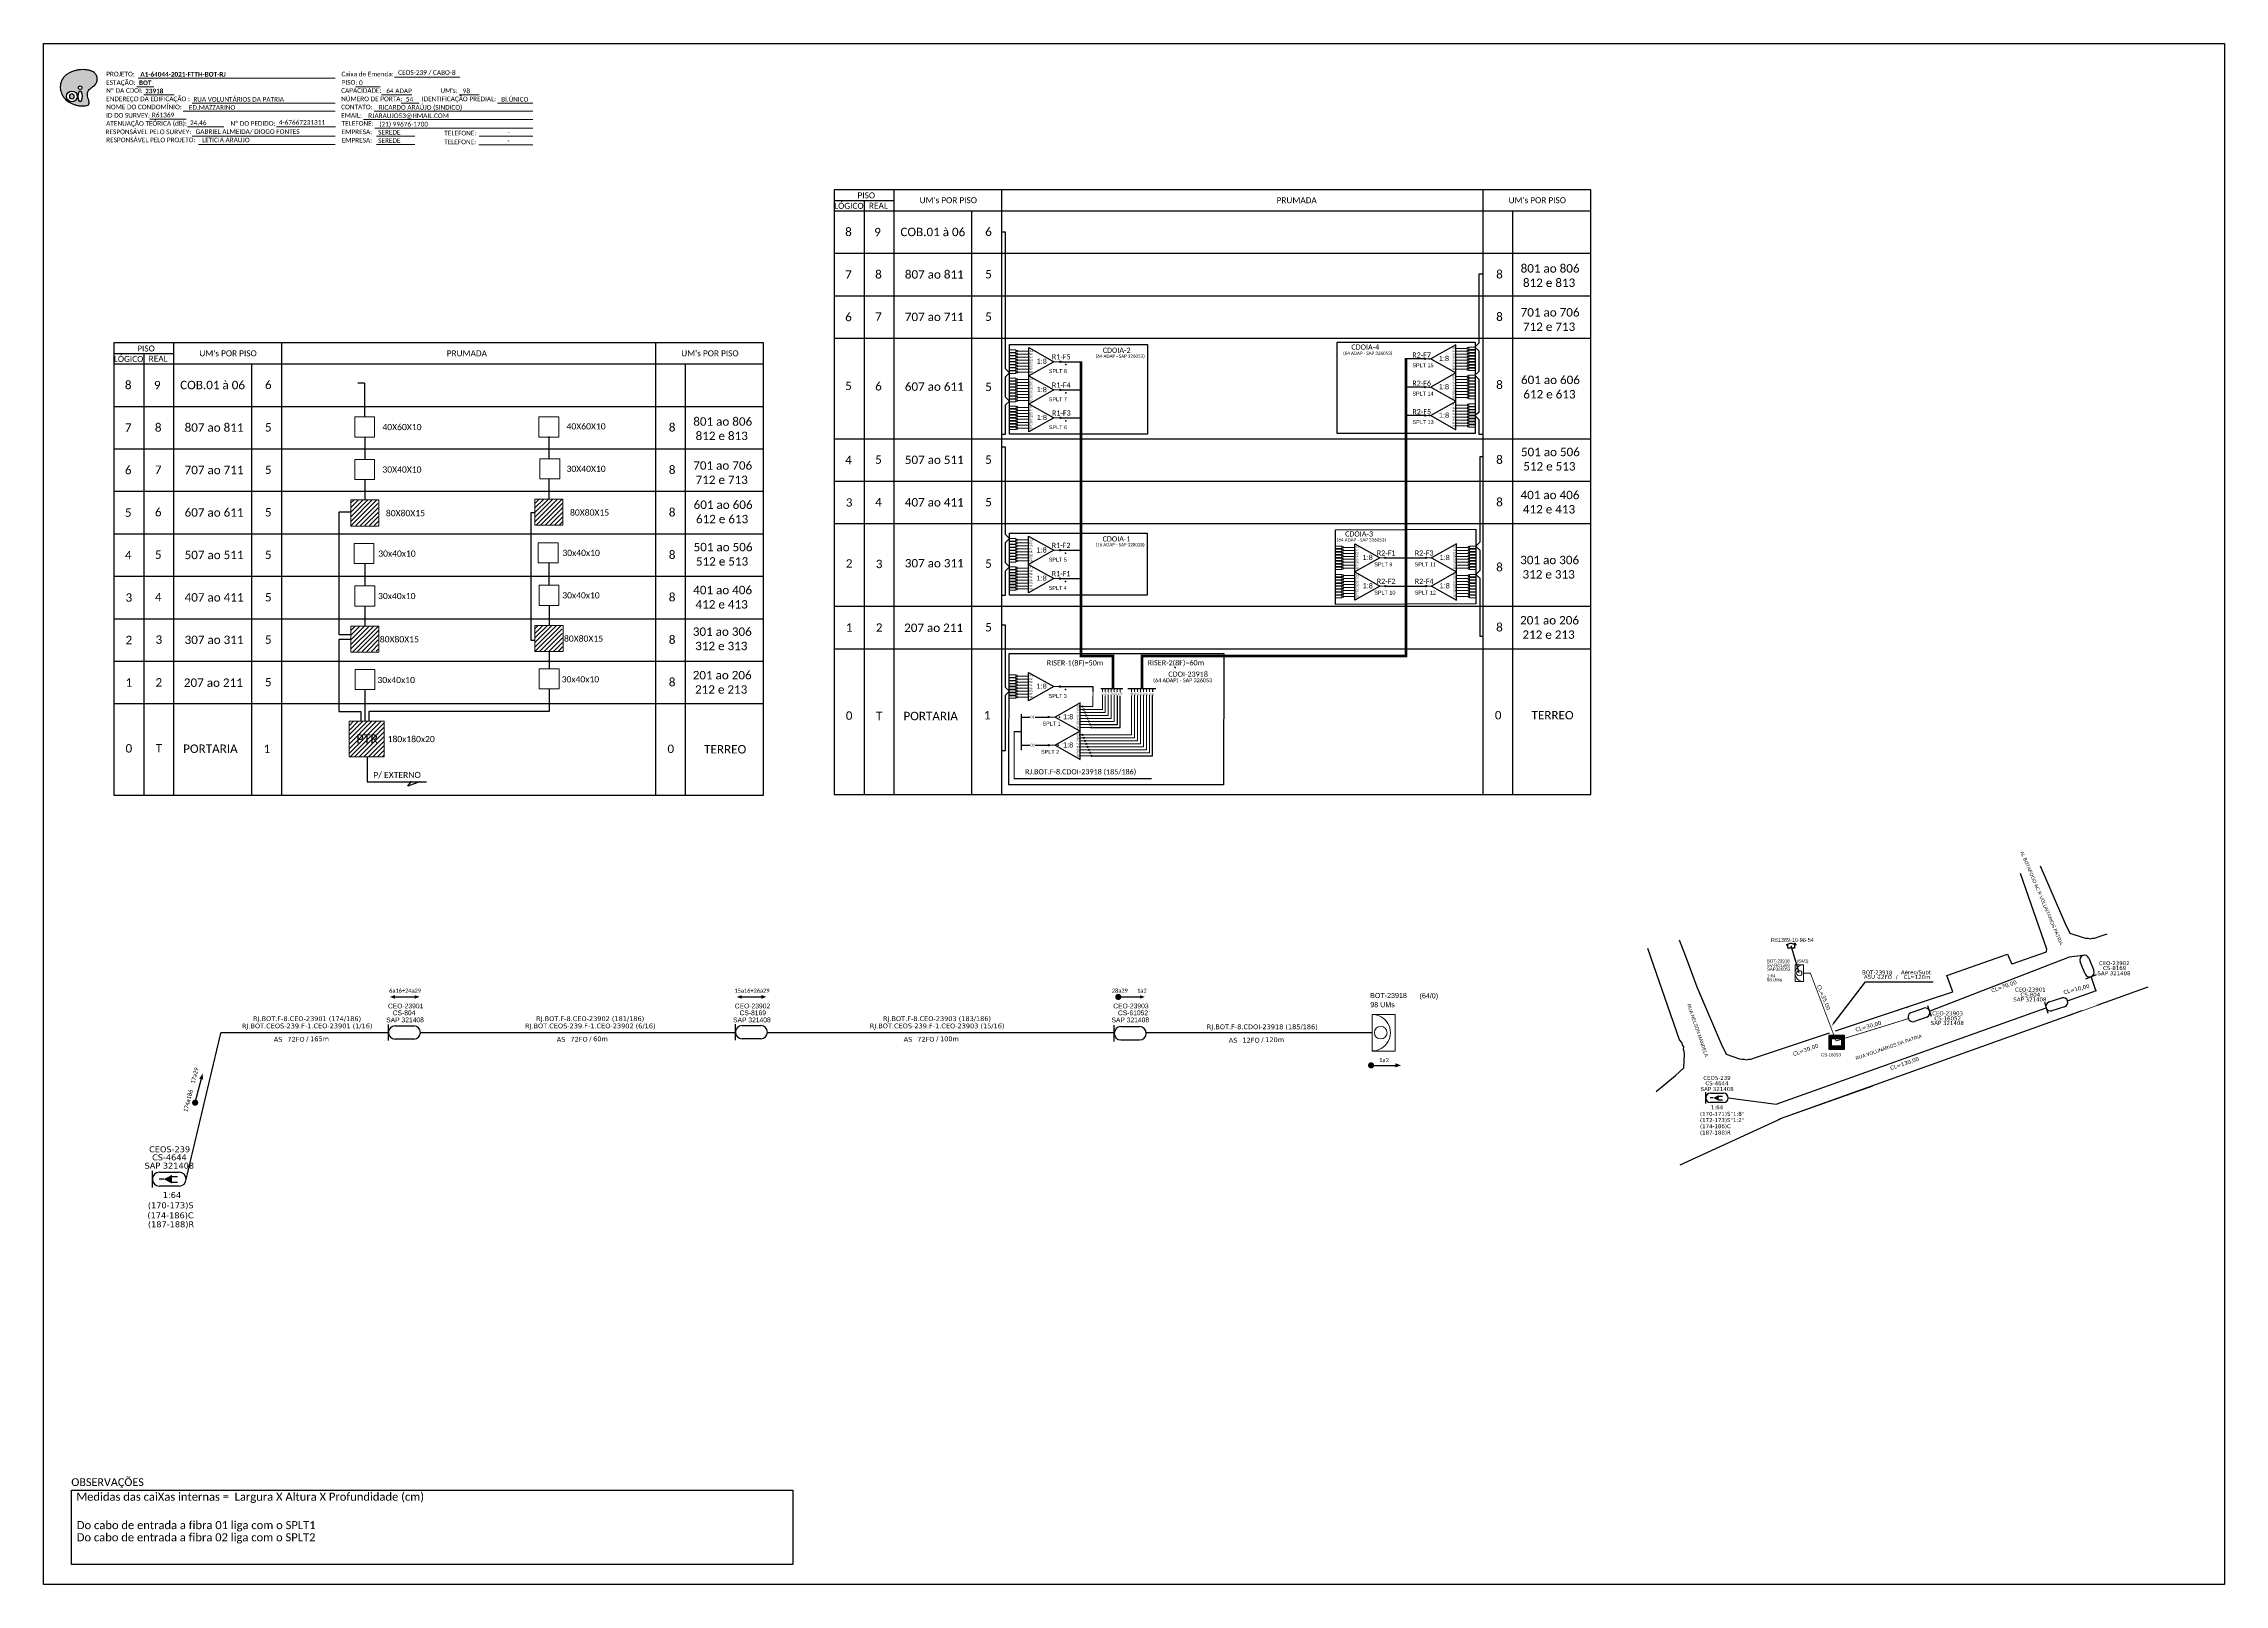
# Model space of a CAD drawing. Extents: x -264 to 577, y -3 to 591.
import ezdxf
from ezdxf import colors
from ezdxf.entities.mleader import LeaderData, LeaderLine
from ezdxf.enums import TextEntityAlignment as Align
from ezdxf.math import Vec2, Vec3

# ---------------------------------------------------------------- set-up
doc = ezdxf.new("R2010")
doc.units = 0
for name, color, linetype in [('10.1-Caixas Subterrâneas', 5, 'Continuous'), ('20.4-CEOS', 1, 'Continuous'), ('20.5-CEO', 1, 'Continuous'), ('CAP a instalar', 1, 'Continuous'), ('celulas gpon', 7, 'Continuous'), ('label_cabos', 7, 'Continuous'), ('Legenda', 1, 'Continuous'), ('QUADRA', 7, 'Continuous'), ('SETA', 7, 'Continuous'), ('surveys', 7, 'Continuous'), ('surveys legendas', 7, 'Continuous')]:
    doc.layers.add(name, color=color, linetype=linetype)
for name, color, linetype, lineweight in [("20.0-LEGENDA DOS CDO'S", 1, 'Continuous', 0), ('20.1-CDO_INTERIOR', 1, 'Continuous', 0), ('20.2-CDO_POSTE', 1, 'Continuous', 5), ('40.1-ETIQUETAS', 1, 'Continuous', 20), ('Segmento Logradouro Texto', 238, 'Continuous', 0)]:
    doc.layers.add(name, color=color, linetype=linetype, lineweight=lineweight)
doc.layers.add('DROP DE CLIENTE', color=140, linetype='Continuous', plot=False)
doc.layers.add('EXTRA', color=50, linetype='Continuous', plot=False)
doc.styles.add('ARIAL', font='arial.ttf')
doc.styles.add('DIGICADE', font='arial.ttf')
doc.styles.add('siredit', font='verdana.ttf')
doc.styles.add('WMF-Calibri0', font='calibri.ttf')
doc.styles.add('WMF-Calibri1', font='calibrib.ttf')
doc.linetypes.add('FENCELINE1', pattern='A,0.25,-0.1,[133,ltypeshp.shx,S=0.1,R=0,X=-0.1,Y=0],-0.1,1', length=1.45)
doc.linetypes.add('RESERVA', pattern='A,0.5,-0.15,["RESERVA",Standard,S=0.18,R=0,X=0,Y=-0.1],-1.3', length=1.95)

# ---------------------------------------------------------------- blocks, each defined once
blk = doc.blocks.new('OI')
h = blk.add_hatch(color=40)
edge = h.paths.add_edge_path()
edge.add_spline(control_points=[(4.35, -0.67), (3.92, -0.99), (3.26, -1.5), (2.81, -2.59), (2.9, -3.5), (3.06, -4.27), (3.31, -4.85), (3.37, -5.39), (3.4, -5.88), (3.2, -6.4), (2.54, -6.61), (1.65, -6.63), (0.55, -6.67), (-0.56, -6.42), (-1.61, -6.14), (-2.77, -5.61), (-3.92, -4.77), (-4.89, -3.7), (-5.34, -2.65), (-5.6, -1.94), (-5.85, -0.96), (-5.71, 0.47), (-5.1, 2.02), (-4.14, 3.02), (-3.3, 3.61), (-2.37, 4.16), (-1.36, 4.44), (-0.56, 4.7), (0.79, 4.85), (2.24, 4.97), (3.79, 4.57), (4.67, 4.21), (5.44, 3.65), (5.76, 2.99), (6.03, 2.21), (6.01, 1.46), (5.72, 0.64), (5.31, 0.08), (4.88, -0.38), (4.51, -0.55), (4.35, -0.67)], knot_values=[0, 0, 0, 0, 1.60434, 2.417191, 3.427595, 4.282808, 4.776746, 5.304182, 5.888771, 6.258406, 6.858137, 7.79129, 8.986195, 10.124242, 11.187857, 12.242908, 13.953784, 15.414161, 16.515391, 17.349188, 17.675853, 19.552021, 21.515531, 22.568638, 23.63245, 24.621084, 25.782718, 26.745347, 27.142653, 29.870543, 31.004649, 31.921532, 32.709589, 33.801391, 34.042471, 35.192333, 35.971461, 36.628871, 37.254359, 37.836911, 37.836911, 37.836911, 37.836911], degree=3, periodic=0)
h.paths.add_polyline_path([(1.13, -0.87, -1), (-0.04, -0.87, -1)], flags=16)
edge = h.paths.add_edge_path(flags=16)
edge.add_ellipse((0.56, -3.59), major_axis=(-0.02, 1.71), ratio=0.361305, start_angle=0, end_angle=360)
h.paths.add_polyline_path([(-0.36, -3.62, -1), (-3.8, -3.62, -1)], flags=16)
edge = h.paths.add_edge_path(flags=0)
edge.add_ellipse((-2.08, -3.62), major_axis=(0, 0.885), ratio=0.758294, start_angle=0, end_angle=360)
at = {"color": 40}
for centre, radius in [((-2.08, -3.62), 1.72), ((0.54, -0.87), 0.587)]:
    blk.add_circle(centre, radius, dxfattribs=at)
blk.add_ellipse((-2.08, -3.62), major_axis=(0, 0.885), ratio=0.758294, start_param=-3.141592653589792, end_param=3.141592653589792, dxfattribs=at)
blk.add_ellipse((0.56, -3.59), major_axis=(-0.02, 1.71), ratio=0.361305, dxfattribs=at)
at = {"color": 40, "start_tangent": (-0.800898, -0.598801), "end_tangent": (-0.800898, -0.598801)}
blk.add_spline([(4.35, -0.67), (3.2, -1.78), (2.9, -2.54), (2.92, -3.55), (3.12, -4.38), (3.28, -4.85), (3.37, -5.37), (3.35, -5.95), (3.2, -6.29), (2.66, -6.55), (1.73, -6.63), (0.54, -6.62), (-0.58, -6.41), (-1.6, -6.11), (-2.56, -5.67), (-3.95, -4.67), (-4.89, -3.56), (-5.37, -2.56), (-5.64, -1.78), (-5.72, -1.46), (-5.63, 0.42), (-4.84, 2.22), (-4.13, 2.99), (-3.27, 3.62), (-2.4, 4.09), (-1.3, 4.47), (-0.37, 4.72), (0.02, 4.77), (2.75, 4.8), (3.85, 4.53), (4.69, 4.16), (5.31, 3.68), (5.85, 2.73), (5.93, 2.5), (5.94, 1.35), (5.67, 0.62), (5.29, 0.08), (4.84, -0.36), (4.35, -0.67)], degree=3, dxfattribs=at)
blk = doc.blocks.new('CEOS_RP_CT_DRT')
at = {"layer": '20.4-CEOS', "color": 0}
for p, q in [((-4.54, 1.19), (-1.19, 1.19)), ((-1.19, -1.19), (-4.54, -1.19))]:
    blk.add_line(p, q, dxfattribs=at)
for points in [[(-5.73, -1.43), (-5.73, 1.44)], [(-3.79, 0), (-4.59, 0)], [(-2.47, 0.48), (-1.45, 0.48)], [(-2.47, -0.52), (-1.45, -0.52)]]:
    blk.add_lwpolyline(points, dxfattribs=at)
blk.add_lwpolyline([(-3.79, 0, 0, 1.47, 0), (-2.41, 0, 1.47, 1.47, 0)], format="xyseb", dxfattribs=at)
for centre, start, end in [((-4.54, 0), 90, 270), ((-1.19, 0), 270, 90)]:
    blk.add_arc(centre, 1.19, start, end, dxfattribs=at)
at = {"layer": '20.4-CEOS', "color": 7, "style": 'siredit'}
for tag, p in [('Nº_DA_CEOS', (-2.86, 5.6)), ('LOCAL', (-2.86, 4.24)), ('SAP', (-2.86, 2.78)), ('RACIO_SPLITAGEM', (-2.86, -1.88)), ('FIBRAS_SPLITTER', (-2.86, -3.58)), ('RESERVA_FINAIS', (-2.86, -6.39)), ('FIBRAS_TOP_C', (-2.86, -5.08))]:
    blk.add_attdef(tag, text='', height=1.01, dxfattribs=at).set_placement(p, align=Align.TOP_CENTER)
blk = doc.blocks.new('ETIQUETA_RS5F')
at = {"layer": '40.1-ETIQUETAS', "color": 0, "style": 'siredit'}
blk.add_text('/', height=1.5, dxfattribs=at).set_placement((1.58, -1.95), align=Align.MIDDLE_RIGHT)
for tag, p in [('ETIQUETA_R_SECUNDARIA', (1.21, 2.1)), ('ETIQUETA_R_PRIMARIA', (1.21, 4.1)), ('F_ATIVAS/F_MORTAS', (1.14, -4.24))]:
    blk.add_attdef(tag, text='', height=1.5, dxfattribs=at).set_placement(p, align=Align.MIDDLE_CENTER)
for tag, p in [('TIPO_CABO', (-6.58, -2.12)), ('CAP_CABO', (0.4, -2.09))]:
    blk.add_attdef(tag, text='', height=1.5, dxfattribs=at).set_placement(p, align=Align.MIDDLE_RIGHT)
for tag, p in [('FUSÃO_1', (0.85, -8.39)), ('FUSÃO_2', (0.85, -10.6)), ('FUSÃO_3', (0.85, -12.93)), ('FUSÃO_4', (0.85, -15.14)), ('FUSÃO_5', (0.85, -17.16))]:
    blk.add_attdef(tag, text='', height=1.5, dxfattribs=at).set_placement(p, align=Align.CENTER)
blk.add_attdef('METROS', text='', height=1.5, dxfattribs=at).set_placement((2.14, -1.95), align=Align.MIDDLE_LEFT)
blk = doc.blocks.new('CDOE-TEXTO PADRÃO')
at = {"layer": "20.0-LEGENDA DOS CDO'S", "color": 0, "style": 'ARIAL'}
for tag, p in [('CDO_N', (0.49, 7.39)), ('SAP', (0.51, 1.67)), ('CORDOALHA', (0.5, 4.33)), ('SPLITER_1', (0.59, -0.91)), ('(XX-XX_F)S', (0.54, -8.29)), ('SPLITER_2', (0.6, -3.55)), ('(XX-XX_L)S', (0.55, -10.83)), ('UMS', (0.55, -13.15))]:
    blk.add_attdef(tag, p, '', height=1.7, rotation=0.11799, dxfattribs=at)
blk.add_attdef('FIBRAS_UTILIZADAS', text='', height=1.7, rotation=0.11799, dxfattribs=at).set_placement((19.77, 7.43), align=Align.CENTER)
blk = doc.blocks.new('*X71')
at = {"color": 0, "linetype": 'Continuous'}
for p, q in [((-1.25, 0.34099), (-0.49099, 1.1)), ((-1.25, 0.517767), (-0.667767, 1.1)), ((-1.25, 0.694544), (-0.844544, 1.1)), ((-1.25, 0.87132), (-1.02132, 1.1)), ((-1.25, 1.048097), (-1.198097, 1.1)), ((-1.25, 0.164214), (-0.8035, 0.610714)), ((-1.25, -0.012563), (-0.8035, 0.433937)), ((-1.25, -0.18934), (-0.8035, 0.25716)), ((-1.25, -0.366117), (-0.8035, 0.080383)), ((-0.789214, 0.625), (-0.314214, 1.1)), ((-0.612437, 0.625), (-0.137437, 1.1)), ((-0.43566, 0.625), (0.03934, 1.1)), ((-0.258883, 0.625), (0.216117, 1.1)), ((-0.082107, 0.625), (0.392893, 1.1)), ((0.09467, 0.625), (0.56967, 1.1)), ((0.271447, 0.625), (0.746447, 1.1)), ((0.448223, 0.625), (0.923223, 1.1)), ((0.625, 0.625), (1.1, 1.1)), ((0.801777, 0.625), (1.25, 1.073223)), ((0.8035, 0.449947), (1.25, 0.896447)), ((0.8035, 0.27317), (1.25, 0.71967)), ((0.8035, 0.096393), (1.25, 0.542893)), ((0.8035, -0.080383), (1.25, 0.366117)), ((0.8035, -0.25716), (1.25, 0.18934)), ((0.8035, -0.433937), (1.25, 0.012563)), ((-1.25, -0.542893), (-0.8035, -0.096393)), ((-1.25, -0.71967), (-0.8035, -0.27317)), ((-1.25, -0.896447), (-0.8035, -0.449947)), ((-1.25, -1.073223), (-0.801777, -0.625)), ((-1.1, -1.1), (-0.625, -0.625)), ((-0.923223, -1.1), (-0.448223, -0.625)), ((-0.746447, -1.1), (-0.271447, -0.625)), ((-0.56967, -1.1), (-0.09467, -0.625)), ((-0.392893, -1.1), (0.082107, -0.625)), ((-0.216117, -1.1), (0.258883, -0.625)), ((-0.03934, -1.1), (0.43566, -0.625)), ((0.137437, -1.1), (0.612437, -0.625)), ((0.314214, -1.1), (0.789214, -0.625)), ((0.49099, -1.1), (1.25, -0.34099)), ((0.667767, -1.1), (1.25, -0.517767)), ((0.8035, -0.610714), (1.25, -0.164214)), ((0.844544, -1.1), (1.25, -0.694544)), ((1.02132, -1.1), (1.25, -0.87132)), ((1.198097, -1.1), (1.25, -1.048097))]:
    blk.add_line(p, q, dxfattribs=at)
blk = doc.blocks.new('MANHOLE_MQ')
at = {"color": 0, "linetype": 'Continuous'}
for p, q in [((0.0000062, 0.0000057), (-0.0000063, 0.0000057)), ((-0.0000063, 0.0000057), (-0.0000063, -0.0000053)), ((-0.000004, 0.0000033), (0.000004, 0.0000033)), ((-0.000004, -0.0000029), (-0.000004, 0.0000033)), ((0.000004, 0.0000033), (0.000004, -0.0000029)), ((0.0000062, -0.0000053), (0.0000062, 0.0000057)), ((-0.0000063, -0.0000053), (0.0000062, -0.0000053)), ((0.000004, -0.0000029), (-0.000004, -0.0000029)), ((0.000004, -0.0000029), (0.000004, -0.0000029))]:
    blk.add_line(p, q, dxfattribs=at)
at = {"color": 0, "linetype": 'Continuous', "xscale": 5e-06, "yscale": 5e-06, "zscale": 1e-05}
blk.add_blockref('*X71', (0, 0.0000002), dxfattribs=at)
blk = doc.blocks.new('*U166')
at = {"layer": '20.4-CEOS', "color": 7, "style": 'siredit'}
for tag, p in [('FIBRAS_SPLITTER', (0, 0)), ('FIBRAS_TOP_C', (0, -4.13)), ('RESERVA_FINAIS', (0, -5.46))]:
    blk.add_attdef(tag, p, '', height=1.01, dxfattribs=at)
for tag, p, flags in [('QTDE', (0, -9.4), 1), ('ID_ATIVIDADE', (0, -6.77), 3), ('FATOR', (0, -8.09), 1), ('FID', (0, -10.71), 1)]:
    blk.add_attdef(tag, p, '', height=1.01, dxfattribs=dict(at, flags=flags))
blk = doc.blocks.new('*U168')
at = {"layer": '20.4-CEOS', "color": 7, "style": 'siredit'}
blk.add_attdef('FIBRAS_SPLITTER', (0, 0), '', height=1.01, dxfattribs=at)
for tag, p, flags in [('QTDE', (0, -4.11), 1), ('ID_ATIVIDADE', (0, -1.48), 3), ('FATOR', (0, -2.79), 1), ('FID', (0, -5.42), 1)]:
    blk.add_attdef(tag, p, '', height=1.01, dxfattribs=dict(at, flags=flags))
blk = doc.blocks.new('CDOI_CT_ESQ')
at = {"layer": '20.1-CDO_INTERIOR', "color": 0, "lineweight": 18}
blk.add_lwpolyline([(-2.12, -2.13), (-2.12, 2.12), (0, 2.12), (0.01, -2.13)], close=True, dxfattribs=at)
blk.add_circle((-1.06, 0), 0.68, dxfattribs=at)
blk.add_arc((0.01, 0), 2.13, 90.0276, 270.0276, dxfattribs=at)
at = {"layer": "20.0-LEGENDA DOS CDO'S", "color": 0, "style": 'ARIAL'}
for tag, p in [('SAP', (-9.3, 0.61)), ('CDO_N', (-9.3, 2.69)), ('SURVEY', (-9.3, 1.6)), ('1:XX', (-9.31, -1.08)), ('UMS', (-9.31, -2.09))]:
    blk.add_attdef(tag, p, '', height=0.68, rotation=359.9724, dxfattribs=at)
blk.add_attdef('FIBRAS_UTILIZADAS', text='', height=0.68, rotation=359.9724, dxfattribs=at).set_placement((-1.59, 2.69), align=Align.CENTER)
blk = doc.blocks.new('LEGENDA DOS CABOS')
at = {"layer": 'EXTRA', "color": 0, "style": 'siredit'}
for tag, p in [('ID', (4.6, 0.97)), ('XX', (9.03, 0.97))]:
    blk.add_attdef(tag, text='', height=0.48, rotation=359.69, dxfattribs=at).set_placement(p, align=Align.MIDDLE_CENTER)
at = {"layer": 'Legenda', "color": 0, "style": 'siredit'}
for tag, p in [('TIPO_CABO', (1.31, 0)), ('CABO', (4.69, -0.05)), ('/', (6.81, -0.05)), ('METROS', (10.03, -0.05))]:
    blk.add_attdef(tag, text='', height=0.8, rotation=359.69, dxfattribs=at).set_placement(p, align=Align.MIDDLE_CENTER)
blk = doc.blocks.new('SURVEY_SURVEY')
for p, q in [((0, 0.0000127), (-0.0000126, 0.000009)), ((-0.0000126, 0.000009), (-0.0000086, 0.000009)), ((-0.0000086, 0), (-0.0000086, 0.000009)), ((0.0000086, 0), (-0.0000086, 0)), ((0, 0.0000127), (0.0000126, 0.000009)), ((0.0000084, 0.0000132), (0.0000098, 0.0000132)), ((0.0000084, 0.0000103), (0.0000084, 0.0000132)), ((0.0000126, 0.000009), (0.0000086, 0.000009)), ((0.0000086, 0.000009), (0.0000086, 0)), ((0.0000098, 0.0000132), (0.0000098, 0.0000099))]:
    blk.add_line(p, q)
blk = doc.blocks.new('SPLT_1-8_DIV_DIR')
h = blk.add_hatch(color=3)
h.dxf.hatch_style = 1
edge = h.paths.add_edge_path()
edge.add_arc((12.77, 4.04), 0.242, 0, 360)
h = blk.add_hatch(color=3)
h.dxf.hatch_style = 1
edge = h.paths.add_edge_path()
edge.add_arc((13.27, 2.88), 0.242, 0, 360)
h = blk.add_hatch(color=3)
h.dxf.hatch_style = 1
edge = h.paths.add_edge_path()
edge.add_arc((13.77, 1.73), 0.242, 0, 360)
h = blk.add_hatch(color=3)
h.dxf.hatch_style = 1
edge = h.paths.add_edge_path()
edge.add_arc((14.27, 0.58), 0.242, 0, 360)
h = blk.add_hatch(color=3)
h.dxf.hatch_style = 1
edge = h.paths.add_edge_path()
edge.add_arc((14.77, -0.58), 0.242, 0, 360)
h = blk.add_hatch(color=3)
h.dxf.hatch_style = 1
edge = h.paths.add_edge_path()
edge.add_arc((15.27, -1.73), 0.242, 0, 360)
h = blk.add_hatch(color=3)
h.dxf.hatch_style = 1
edge = h.paths.add_edge_path()
edge.add_arc((15.77, -2.88), 0.242, 0, 360)
h = blk.add_hatch(color=3)
h.dxf.hatch_style = 1
edge = h.paths.add_edge_path()
edge.add_arc((16.27, -4.04), 0.242, 0, 360)
at = {"color": 1, "lineweight": 0}
blk.add_lwpolyline([(2.22, 0), (0, 0)], dxfattribs=at)
at = {"color": 1}
blk.add_lwpolyline([(11.89, 5.45), (2.22, 0), (11.89, -5.45), (11.89, 5.45)], dxfattribs=at)
at = {"color": 7, "lineweight": 0}
for points in [[(12.77, 4.04), (11.89, 4.04)], [(11.89, 2.88), (13.27, 2.88)], [(11.89, 1.73), (13.77, 1.73)], [(11.89, 0.58), (14.27, 0.58)], [(11.89, -0.58), (14.77, -0.58)], [(11.89, -1.73), (15.27, -1.73)], [(11.89, -2.88), (15.77, -2.88)], [(11.89, -4.04), (16.27, -4.04)]]:
    blk.add_lwpolyline(points, dxfattribs=at)
at = {"color": 3}
for centre in [(12.77, 4.04), (13.27, 2.88), (13.77, 1.73), (14.27, 0.58), (14.77, -0.58), (15.27, -1.73), (15.77, -2.88), (16.27, -4.04)]:
    blk.add_circle(centre, 0.242, dxfattribs=at)
at = {"color": 1, "style": 'ARIAL'}
for s, height, p in [('1:8', 2, (5.35, -0.85)), ('S1', 0.75, (10.52, 3.77)), ('S2', 0.75, (10.52, 2.58)), ('S3', 0.75, (10.52, 1.37)), ('S4', 0.75, (10.52, 0.19)), ('S5', 0.75, (10.52, -1.02)), ('S6', 0.75, (10.52, -2.14)), ('S7', 0.75, (10.52, -3.24)), ('S8', 0.75, (10.52, -4.36))]:
    blk.add_text(s, height=height, dxfattribs=at).set_placement(p)
blk = doc.blocks.new('SPLITTER_')
blk.add_point((0, 0))
at = {"style": 'ARIAL', "flags": 4}
blk.add_attdef('SPLT', (0, -3.26), '', height=1.5, dxfattribs=at)
blk = doc.blocks.new('LEG_CDO64_DIR')
blk.add_point((0, 0))
at = {"color": 1, "style": 'WMF-Calibri0', "flags": 4}
blk.add_attdef('MODELO', text='', height=1.5, dxfattribs=at).set_placement((-1.52, -5.5), align=Align.CENTER)
blk.add_attdef('CDO', (-2.62, -3.57), '', height=2, dxfattribs=at)
blk = doc.blocks.new('SPLT_1-8_SC-APC_ESQ')
at = {"color": 3, "lineweight": 0}
for points in [[(2.41, -3.02), (0, -3.02)], [(2.41, -4), (0, -4)], [(2.41, -4.17), (0, -4.17)], [(2.41, -5.16), (0, -5.16)], [(2.41, -5.32), (0, -5.32)], [(2.41, -6.31), (0, -6.31)], [(2.41, -6.48), (0, -6.48)], [(2.41, -7.46), (0, -7.46)], [(2.41, -7.63), (0, -7.63)], [(2.41, -3.02), (2.41, -4)], [(2.41, -4.17), (2.41, -5.16)], [(2.41, -5.32), (2.41, -6.31)], [(2.41, -6.48), (2.41, -7.46)], [(2.41, -7.63), (2.41, -8.62)], [(2.99, -3.51), (7.37, -3.51)], [(7.37, -4.66), (2.99, -4.66)], [(7.37, -5.82), (2.99, -5.82)], [(7.37, -6.97), (2.99, -6.97)], [(7.37, -8.12), (2.99, -8.12)], [(2.41, -8.62), (0, -8.62)], [(2.41, -8.78), (0, -8.78)], [(2.41, -9.77), (0, -9.77)], [(2.41, -9.94), (0, -9.94)], [(2.41, -10.92), (0, -10.92)], [(2.41, -11.09), (0, -11.09)], [(2.41, -12.08), (0, -12.08)], [(2.41, -8.78), (2.41, -9.77)], [(2.41, -9.94), (2.41, -10.92)], [(2.41, -11.09), (2.41, -12.08)], [(7.37, -9.28), (2.99, -9.28)], [(7.37, -10.43), (2.99, -10.43)], [(7.37, -11.58), (2.99, -11.58)]]:
    blk.add_lwpolyline(points, dxfattribs=at)
for points in [[(2.99, -3.22), (2.41, -3.22), (2.41, -3.8), (2.99, -3.8)], [(2.99, -4.38), (2.41, -4.38), (2.41, -4.95), (2.99, -4.95)], [(2.99, -5.53), (2.41, -5.53), (2.41, -6.1), (2.99, -6.1)], [(2.99, -6.68), (2.41, -6.68), (2.41, -7.26), (2.99, -7.26)], [(2.99, -7.84), (2.41, -7.84), (2.41, -8.41), (2.99, -8.41)], [(2.99, -8.99), (2.41, -8.99), (2.41, -9.56), (2.99, -9.56)], [(2.99, -10.14), (2.41, -10.14), (2.41, -10.72), (2.99, -10.72)], [(2.99, -11.3), (2.41, -11.3), (2.41, -11.87), (2.99, -11.87)]]:
    blk.add_lwpolyline(points, close=True, dxfattribs=at)
at = {"color": 1}
blk.add_lwpolyline([(7.37, -2.1), (17.04, -7.55), (7.37, -13), (7.37, -2.1)], dxfattribs=at)
at = {"color": 1, "lineweight": 0}
blk.add_lwpolyline([(17.04, -7.55), (19.26, -7.55)], dxfattribs=at)
at = {"color": 1, "style": 'ARIAL'}
for s, height, p in [('S5', 0.75, (7.55, -8.57)), ('S3', 0.75, (7.55, -6.18)), ('S4', 0.75, (7.55, -7.36)), ('S2', 0.75, (7.56, -4.97)), ('S1', 0.75, (7.7, -3.78)), ('1:8', 2, (10.45, -8.4)), ('S6', 0.75, (7.55, -9.69)), ('S7', 0.75, (7.55, -10.78)), ('S8', 0.75, (7.55, -11.9))]:
    blk.add_text(s, height=height, dxfattribs=at).set_placement(p)
blk = doc.blocks.new('SPLT_1-8_SC-APC')
at = {"color": 1, "lineweight": 0}
blk.add_lwpolyline([(-17.04, -7.55), (-19.26, -7.55)], dxfattribs=at)
at = {"color": 1}
blk.add_lwpolyline([(-7.37, -2.1), (-17.04, -7.55), (-7.37, -13), (-7.37, -2.1)], dxfattribs=at)
at = {"color": 3, "lineweight": 0}
for points in [[(-2.99, -3.51), (-7.37, -3.51)], [(-7.37, -4.66), (-2.99, -4.66)], [(-7.37, -5.82), (-2.99, -5.82)], [(-7.37, -6.97), (-2.99, -6.97)], [(-7.37, -8.12), (-2.99, -8.12)], [(-2.41, -3.02), (-2.41, -4)], [(-2.41, -3.02), (0, -3.02)], [(-2.41, -4), (0, -4)], [(-2.41, -4.17), (-2.41, -5.16)], [(-2.41, -4.17), (0, -4.17)], [(-2.41, -5.16), (0, -5.16)], [(-2.41, -5.32), (-2.41, -6.31)], [(-2.41, -5.32), (0, -5.32)], [(-2.41, -6.31), (0, -6.31)], [(-2.41, -6.48), (-2.41, -7.46)], [(-2.41, -6.48), (0, -6.48)], [(-2.41, -7.46), (0, -7.46)], [(-2.41, -7.63), (-2.41, -8.62)], [(-2.41, -7.63), (0, -7.63)], [(-7.37, -9.28), (-2.99, -9.28)], [(-7.37, -10.43), (-2.99, -10.43)], [(-7.37, -11.58), (-2.99, -11.58)], [(-2.41, -8.62), (0, -8.62)], [(-2.41, -8.78), (-2.41, -9.77)], [(-2.41, -8.78), (0, -8.78)], [(-2.41, -9.77), (0, -9.77)], [(-2.41, -9.94), (-2.41, -10.92)], [(-2.41, -9.94), (0, -9.94)], [(-2.41, -10.92), (0, -10.92)], [(-2.41, -11.09), (-2.41, -12.08)], [(-2.41, -11.09), (0, -11.09)], [(-2.41, -12.08), (0, -12.08)]]:
    blk.add_lwpolyline(points, dxfattribs=at)
for points in [[(-2.99, -3.22), (-2.41, -3.22), (-2.41, -3.8), (-2.99, -3.8)], [(-2.99, -4.38), (-2.41, -4.38), (-2.41, -4.95), (-2.99, -4.95)], [(-2.99, -5.53), (-2.41, -5.53), (-2.41, -6.1), (-2.99, -6.1)], [(-2.99, -6.68), (-2.41, -6.68), (-2.41, -7.26), (-2.99, -7.26)], [(-2.99, -7.84), (-2.41, -7.84), (-2.41, -8.41), (-2.99, -8.41)], [(-2.99, -8.99), (-2.41, -8.99), (-2.41, -9.56), (-2.99, -9.56)], [(-2.99, -10.14), (-2.41, -10.14), (-2.41, -10.72), (-2.99, -10.72)], [(-2.99, -11.3), (-2.41, -11.3), (-2.41, -11.87), (-2.99, -11.87)]]:
    blk.add_lwpolyline(points, close=True, dxfattribs=at)
at = {"color": 1, "style": 'ARIAL'}
for s, height, p in [('1:8', 2, (-13.91, -8.4)), ('S1', 0.75, (-8.74, -3.78)), ('S2', 0.75, (-8.74, -4.97)), ('S3', 0.75, (-8.74, -6.18)), ('S4', 0.75, (-8.74, -7.36)), ('S5', 0.75, (-8.74, -8.57)), ('S6', 0.75, (-8.74, -9.69)), ('S7', 0.75, (-8.74, -10.78)), ('S8', 0.75, (-8.74, -11.9))]:
    blk.add_text(s, height=height, dxfattribs=at).set_placement(p)

msp = doc.modelspace()

# ---------------------------------------------------------------- hatches: boundary and pattern name
h = msp.add_hatch(color=3)
h.dxf.hatch_style = 1
edge = h.paths.add_edge_path()
edge.add_arc((127.91, 468.8), 0.256, 0, 360)
h = msp.add_hatch(color=3)
h.dxf.hatch_style = 1
edge = h.paths.add_edge_path()
edge.add_arc((268.62, 469.91), 0.256, -180, 180, ccw=False)
h = msp.add_hatch(color=3)
h.dxf.hatch_style = 1
edge = h.paths.add_edge_path()
edge.add_arc((127.91, 457.9), 0.256, 0, 360)
h = msp.add_hatch(color=3)
h.dxf.hatch_style = 1
edge = h.paths.add_edge_path()
edge.add_arc((268.62, 459.01), 0.256, -180, 180, ccw=False)
h = msp.add_hatch(color=3)
h.dxf.hatch_style = 1
edge = h.paths.add_edge_path()
edge.add_arc((127.96, 447.14), 0.256, 0, 360)
h = msp.add_hatch(color=3)
h.dxf.hatch_style = 1
edge = h.paths.add_edge_path()
edge.add_arc((268.66, 448.04), 0.256, -180, 180, ccw=False)
h = msp.add_hatch()
h.set_pattern_fill('ANSI31', color=1, scale=10, style=0)
h.set_pattern_definition([(45, (-759.8946, 17.5194), (-0.8838835, 0.8838835), [])])
h.paths.add_polyline_path([(-135.27, 415.36), (-145.66, 415.41), (-145.56, 405.62), (-134.97, 405.57)])
h.paths.add_polyline_path([(-136.4, 405.84), (-136.4, 405.84), (-136.4, 410.98), (-136.4, 410.98)], flags=24)
h = msp.add_hatch()
h.set_pattern_fill('ANSI31', color=1, scale=10, style=0)
h.set_pattern_definition([(45, (-689.2072, 18.8285), (-0.8838835, 0.8838835), [])])
h.paths.add_polyline_path([(-64.04, 415.76), (-74.67, 415.68), (-74.65, 405.74), (-63.89, 405.82)])
h.paths.add_polyline_path([(-65.71, 407.14), (-65.71, 407.14), (-65.71, 412.29), (-65.71, 412.29)], flags=24)
h = msp.add_hatch(color=3)
h.dxf.hatch_style = 1
edge = h.paths.add_edge_path()
edge.add_arc((127.86, 396.09), 0.256, 0, 360)
h = msp.add_hatch(color=3)
h.dxf.hatch_style = 1
edge = h.paths.add_edge_path()
edge.add_arc((253.21, 393.17), 0.256, 0, 360)
h = msp.add_hatch(color=3)
h.dxf.hatch_style = 1
edge = h.paths.add_edge_path()
edge.add_arc((268.92, 393.17), 0.256, -180, 180, ccw=False)
h = msp.add_hatch(color=3)
h.dxf.hatch_style = 1
edge = h.paths.add_edge_path()
edge.add_arc((127.86, 385.19), 0.256, 0, 360)
h = msp.add_hatch(color=3)
h.dxf.hatch_style = 1
edge = h.paths.add_edge_path()
edge.add_arc((253.21, 382.28), 0.256, 0, 360)
h = msp.add_hatch(color=3)
h.dxf.hatch_style = 1
edge = h.paths.add_edge_path()
edge.add_arc((268.92, 382.28), 0.256, -180, 180, ccw=False)
h = msp.add_hatch()
h.set_pattern_fill('ANSI31', color=1, scale=10, style=0)
h.set_pattern_definition([(45, (-457.8024, -17.5247), (-0.8838835, 0.8838835), [])])
h.paths.add_polyline_path([(156.27, 370.79), (165.7, 370.79), (165.7, 375.94), (156.27, 375.94)], flags=9)
h = msp.add_hatch()
h.set_pattern_fill('ANSI31', color=1, scale=10, style=0)
h.set_pattern_definition([(45, (-759.8946, -29.9327), (-0.8838835, 0.8838835), [])])
h.paths.add_polyline_path([(-134.96, 366.74), (-145.51, 366.64), (-145.64, 356.96), (-135.2, 357.15)])
h.paths.add_polyline_path([(-136.4, 358.38), (-136.4, 358.38), (-136.4, 363.53), (-136.4, 363.53)], flags=24)
h = msp.add_hatch()
h.set_pattern_fill('ANSI31', color=1, scale=10, style=0)
h.set_pattern_definition([(45, (-688.8799, -30.9145), (-0.8838835, 0.8838835), [])])
h.paths.add_polyline_path([(-64.2, 366.97), (-74.59, 367.02), (-74.58, 357.16), (-63.94, 357.22)])
h.paths.add_polyline_path([(-65.38, 357.4), (-65.38, 357.4), (-65.38, 362.55), (-65.38, 362.55)], flags=24)
h = msp.add_hatch(color=3)
h.dxf.hatch_style = 1
edge = h.paths.add_edge_path()
edge.add_arc((127.86, 343.55), 0.256, 0, 360)
h = msp.add_hatch()
h.set_pattern_fill('ANSI31', color=1, scale=10, style=0)
h.set_pattern_definition([(45, (-757.979, -67.5439), (-0.8838835, 0.8838835), [])])
h.paths.add_polyline_path([(-132.79, 330.18), (-146.36, 330.18), (-146.36, 316.42), (-132.79, 316.42)])
h.paths.add_polyline_path([(-143.9, 320.77), (-134.48, 320.77), (-134.48, 325.92), (-143.9, 325.92)], flags=24)
h = msp.add_hatch(color=3)
h.dxf.hatch_style = 1
edge = h.paths.add_edge_path()
edge.add_arc((123.44, 331.8), 0.242, 0, 360)
h = msp.add_hatch(color=3)
h.dxf.hatch_style = 1
edge = h.paths.add_edge_path()
edge.add_arc((123.44, 320.92), 0.242, 0, 360)

# ---------------------------------------------------------------- linework, layer by layer
for p, q in [((93.86, 301.93), (93.86, 526.84)), ((-183.9, 301.66), (-183.9, 467.81))]:
    msp.add_line(p, q)
msp.add_lwpolyline([(-264.15, 591.41), (576.85, 591.41), (576.85, -2.59), (-264.15, -2.59)], close=True)
at = {"color": 7, "lineweight": 0}
for points in [[(-228.15, 574.77), (-221.6, 574.77)], [(-227.63, 578.05), (-151.66, 578.05)], [(-143.86, 574.81), (-134.38, 574.81)], [(-128.82, 578.54), (-103.69, 578.54)], [(-225.49, 571.7), (-213.85, 571.7)], [(-210.33, 565.35), (-151.66, 565.35)], [(-206.92, 568.46), (-151.66, 568.46)], [(-136.7, 565.35), (-75.47, 565.35)], [(-133.81, 571.7), (-122.2, 571.7)], [(-126.23, 568.46), (-119.29, 568.46)], [(-103.87, 571.7), (-96.21, 571.7)], [(-89.06, 568.46), (-75.5, 568.46)], [(-223.17, 562.29), (-209.22, 562.29)], [(-208.63, 559.32), (-194.69, 559.32)], [(-206.92, 555.76), (-151.66, 555.76)], [(-174.4, 559.32), (-151.64, 559.32)], [(-140.74, 562.11), (-75.47, 562.11)], [(-136.45, 558.88), (-75.47, 558.88)], [(-135.84, 555.76), (-121.04, 555.76)], [(-96.24, 555.76), (-75.47, 555.76)], [(-204.43, 552.53), (-151.66, 552.53)], [(-135.84, 552.53), (-121.04, 552.53)], [(-96.31, 552.4), (-75.54, 552.4)]]:
    msp.add_lwpolyline(points, dxfattribs=at)
at = {"color": 0}
for points in [[(332.51, 535.06), (40.7, 535.06)], [(40.7, 530.95), (63.84, 530.95)], [(13.44, 476.03), (-237.06, 476.03)], [(-237.06, 471.92), (-213.91, 471.92)]]:
    msp.add_lwpolyline(points, dxfattribs=at)
for points in [[(40.7, 535.06), (40.7, 301.93), (332.51, 301.93), (332.51, 535.06)], [(52.27, 530.95), (52.27, 301.93)], [(63.84, 301.93), (63.84, 535.06)], [(105.43, 301.93), (105.43, 535.06)], [(290.92, 535.06), (290.92, 301.93)], [(40.7, 526.96), (332.51, 526.96)], [(302.49, 301.93), (302.49, 526.84)], [(40.7, 510.59), (332.51, 510.59)], [(40.7, 494.22), (332.51, 494.22)], [(-237.06, 476.03), (-237.06, 301.66), (13.44, 301.66), (13.44, 476.03)], [(-225.49, 471.92), (-225.49, 301.66)], [(-213.91, 301.66), (-213.91, 476.03)], [(-172.32, 301.66), (-172.32, 476.03)], [(-28.15, 476.03), (-28.15, 301.66)], [(40.7, 477.84), (332.51, 477.84)], [(-237.06, 467.93), (13.44, 467.93)], [(-16.57, 301.66), (-16.57, 467.81)], [(-237.06, 451.56), (13.44, 451.56)], [(40.7, 439.1), (332.51, 439.1)], [(-237.06, 435.19), (13.44, 435.19)], [(40.7, 422.72), (332.51, 422.72)], [(-237.06, 418.82), (13.44, 418.82)], [(40.7, 406.35), (332.51, 406.35)], [(-237.06, 402.45), (13.44, 402.45)], [(-237.06, 386.07), (13.44, 386.07)], [(40.7, 374.49), (332.51, 374.49)], [(-237.06, 369.7), (13.44, 369.7)], [(-237.06, 353.33), (13.44, 353.33)], [(40.7, 358.12), (332.51, 358.12)], [(-237.06, 336.96), (13.44, 336.96)]]:
    msp.add_lwpolyline(points)
at = {"color": 3}
for points in [[(105.43, 440.85), (106.82, 440.85), (106.83, 452.1), (108.4, 453.6), (106.83, 455.11), (106.83, 462.99), (108.4, 464.5), (106.83, 466.01), (106.83, 518.74), (105.43, 518.74)], [(290.92, 502.52), (289.37, 502.52), (289.36, 475.94), (287.79, 474.44), (289.36, 472.93), (289.36, 465.05), (287.79, 463.54), (289.36, 462.03), (289.36, 451.76), (289.36, 451.75)], [(-140.37, 460.57), (-142.94, 460.57)], [(-140.37, 460.57), (-140.35, 447.5)], [(289.37, 454.97), (289.37, 449.25), (287.8, 448), (289.37, 446.49), (289.37, 440.86), (290.92, 440.86)], [(-140.34, 439.73), (-140.33, 431.13)], [(-69.32, 440), (-69.31, 431.4)], [(105.43, 378.8), (106.77, 378.8), (106.78, 388.21), (108.34, 389.72), (106.78, 391.23), (106.78, 399.11), (108.34, 400.62), (106.78, 402.12), (106.78, 435.8), (105.43, 435.8)], [(290.92, 432.12), (289.73, 432.12), (289.72, 399.21), (288.15, 397.7), (289.72, 396.19), (289.72, 388.31), (288.15, 386.81), (289.72, 385.3), (289.72, 363.03), (290.92, 363.03)], [(-140.32, 423.36), (-140.32, 415.48)], [(-69.3, 423.63), (-69.29, 415.75)], [(-145.73, 410.75), (-150.25, 410.75), (-150.25, 363.66), (-145.69, 363.66)], [(-74.71, 410.51), (-76.29, 410.51), (-76.29, 361.48), (-74.67, 361.48)], [(-140.29, 390.96), (-140.28, 382.36)], [(-69.27, 391.23), (-69.26, 382.63)], [(-140.28, 374.59), (-140.27, 366.86)], [(-69.25, 374.86), (-69.25, 367.13)], [(-145.69, 361.66), (-150.25, 361.66), (-150.25, 333.94), (-141.8, 333.94)], [(105.43, 318.92), (106.77, 318.92), (106.77, 340.21), (108.34, 341.71), (106.77, 343.22), (106.77, 367.21), (105.43, 367.21)], [(-69.23, 357.09), (-69.23, 350.43)], [(-140.25, 342.39), (-140.23, 330.18)], [(-69.23, 342.66), (-69.23, 333.96), (-138.69, 333.96), (-138.69, 330.18)], [(-141.8, 333.94), (-141.8, 330.22)], [(112.98, 331.81), (116.14, 331.81)], [(118.21, 331.8), (123.44, 331.8)]]:
    msp.add_lwpolyline(points, dxfattribs=at)
at = {"color": 1}
for points in [[(108.4, 475.38), (161.53, 475.38), (161.53, 440.8), (108.4, 440.8)], [(234.76, 476.36), (287.89, 476.36), (287.89, 441.13), (234.76, 441.13)], [(234.08, 403.96), (288.18, 404.23), (288.18, 375.41), (234.08, 375.15)], [(108.34, 402.67), (161.47, 402.67), (161.47, 378.78), (108.34, 378.78)], [(190.9, 305.7), (108.09, 305.7), (108.2, 356.35), (191.01, 356.35)]]:
    msp.add_lwpolyline(points, close=True, dxfattribs=at)
at = {"color": 5, "linetype": 'Continuous', "ltscale": 4}
for points in [[(127.91, 468.8), (135.76, 468.8)], [(127.91, 457.9), (135.76, 457.9)], [(127.96, 447.14), (135.8, 447.14)], [(127.86, 396.09), (135.95, 396.09)], [(127.86, 385.19), (135.7, 385.19)]]:
    msp.add_lwpolyline(points, dxfattribs=at)
at = {"color": 5, "const_width": 1}
msp.add_lwpolyline([(135.95, 468.95), (135.95, 355.28), (148.21, 355.28), (148.21, 342.74)], dxfattribs=at)
at = {"color": 6, "const_width": 1}
msp.add_lwpolyline([(261.23, 469.91), (261.23, 355.28), (159.4, 355.28), (159.4, 342.74)], dxfattribs=at)
at = {"color": 6}
for points in [[(268.6, 469.91), (260.75, 469.91)], [(268.6, 459.01), (260.75, 459.01)], [(268.63, 448.04), (260.79, 448.04)], [(253.21, 393.17), (268.89, 393.17)], [(253.21, 382.28), (268.89, 382.28)], [(154, 342.74), (164.79, 342.74)]]:
    msp.add_lwpolyline(points, dxfattribs=at)
at = {"lineweight": 0}
for points in [[(-136.51, 447.5), (-144.17, 447.5), (-144.17, 439.73), (-136.51, 439.73)], [(-65.48, 447.49), (-73.15, 447.49), (-73.15, 439.72), (-65.48, 439.72)], [(-136.51, 431.13), (-144.17, 431.13), (-144.17, 423.36), (-136.51, 423.36)], [(-65.06, 431.4), (-72.73, 431.4), (-72.73, 423.63), (-65.06, 423.63)], [(-136.76, 398.73), (-144.42, 398.73), (-144.42, 390.96), (-136.76, 390.96)], [(-65.74, 399), (-73.4, 399), (-73.4, 391.23), (-65.74, 391.23)], [(-136.42, 382.36), (-144.08, 382.36), (-144.08, 374.59), (-136.42, 374.59)], [(-65.4, 382.63), (-73.06, 382.63), (-73.06, 374.86), (-65.4, 374.86)], [(-136.38, 350.16), (-144.04, 350.16), (-144.04, 342.39), (-136.38, 342.39)], [(-65.35, 350.43), (-73.02, 350.43), (-73.02, 342.66), (-65.35, 342.66)]]:
    msp.add_lwpolyline(points, close=True, dxfattribs=at)
at = {"color": 1, "lineweight": 0}
for points in [[(-134.9, 415.48), (-145.73, 415.48), (-145.73, 405.44), (-134.9, 405.44)], [(-63.88, 415.75), (-74.71, 415.75), (-74.71, 405.71), (-63.88, 405.71)], [(-134.86, 366.86), (-145.69, 366.86), (-145.69, 356.82), (-134.86, 356.82)], [(-63.83, 367.13), (-74.67, 367.13), (-74.67, 357.09), (-63.83, 357.09)], [(-146.36, 330.18), (-132.79, 330.18), (-132.79, 316.42), (-146.36, 316.42)]]:
    msp.add_lwpolyline(points, close=True, dxfattribs=at)
at = {"linetype": 'Continuous', "ltscale": 4}
msp.add_lwpolyline([(127.86, 343.55), (140.44, 343.55), (140.44, 341.43)], dxfattribs=at)
at = {"color": 6, "lineweight": 0}
for points in [[(136.68, 324.94), (155.35, 324.94), (155.35, 340.03)], [(136.93, 323.8), (156.51, 323.8), (156.51, 340.04)], [(137.43, 322.64), (157.67, 322.64), (157.67, 340.03)], [(137.93, 321.49), (158.82, 321.49), (158.82, 340.04)], [(138.43, 320.34), (159.98, 320.34), (159.98, 340.04)], [(138.93, 319.18), (161.14, 319.18), (161.14, 340.04)], [(139.43, 318.03), (162.29, 318.03), (162.29, 340.04)], [(155.35, 342.74), (155.35, 341.43)], [(156.51, 342.74), (156.51, 341.46)], [(157.67, 342.74), (157.67, 341.46)], [(158.82, 342.74), (158.82, 341.46)], [(159.98, 342.74), (159.98, 341.46)], [(161.14, 342.74), (161.14, 341.46)], [(162.29, 342.74), (162.29, 341.46)]]:
    msp.add_lwpolyline(points, dxfattribs=at)
at = {"color": 5, "lineweight": 0}
for points in [[(137.18, 334.68), (144.2, 334.68), (144.2, 340.04)], [(137.68, 333.53), (145.28, 333.53), (145.28, 340.03)], [(138.18, 332.37), (146.44, 332.37), (146.44, 340.04)], [(138.68, 331.22), (147.59, 331.22), (147.59, 340.04)], [(139.18, 330.07), (148.75, 330.07), (148.75, 340.04)], [(144.19, 342.74), (144.19, 341.45)], [(145.28, 342.74), (145.28, 341.46)], [(146.44, 342.74), (146.44, 341.46)], [(147.59, 342.74), (147.59, 341.46)], [(148.75, 342.74), (148.75, 341.46)], [(149.91, 342.74), (149.91, 341.46)], [(151.06, 342.74), (151.06, 341.46)]]:
    msp.add_lwpolyline(points, dxfattribs=at)
at = {"color": 8, "linetype": 'RESERVA', "ltscale": 4}
for points in [[(139.42, 328.9), (149.95, 328.9), (149.95, 340.05)], [(139.93, 316.88), (163.45, 316.88), (163.45, 340.04)], [(140.53, 327.73), (151.07, 327.73), (151.07, 340.01)], [(163.45, 342.74), (163.45, 341.46)]]:
    msp.add_lwpolyline(points, dxfattribs=at)
at = {"lineweight": 0}
for points in [[(140.44, 340), (140.44, 335.83)], [(136.68, 335.83), (140.44, 335.83)]]:
    msp.add_lwpolyline(points, dxfattribs=at)
at = {"color": 5}
msp.add_lwpolyline([(143.55, 342.74), (152.01, 342.74)], dxfattribs=at)
at = {"color": 1}
for points in [[(112.98, 319.06), (112.98, 332.86)], [(-139.44, 316.42), (-139.44, 306.79), (-116.45, 306.79)], [(-123.67, 305.2), (-122.26, 307.02)], [(-119.25, 306.79), (-123.67, 305.2)]]:
    msp.add_lwpolyline(points, dxfattribs=at)
at = {"color": 1, "const_width": 0.48}
for points in [[(109.88, 326.11), (112.98, 326.11)], [(110.15, 326.34), (110.15, 308.01), (163.17, 308)]]:
    msp.add_lwpolyline(points, dxfattribs=at)
at = {"color": 2}
for points in [[(112.98, 320.93), (116.14, 320.93)], [(118.21, 320.92), (123.44, 320.92)]]:
    msp.add_lwpolyline(points, dxfattribs=at)
at = {"const_width": 1.19, "elevation": 2.1}
for points in [[(150.11, 224.45, -1), (150.47, 223.32, -1)], [(247.2, 197.51, 1), (248.38, 197.51, 1)], [(-205.86, 182.56, 1), (-205.56, 183.71, 1)]]:
    msp.add_lwpolyline(points, format="xyb", close=True, dxfattribs=at)
at = {"color": 0}
msp.add_lwpolyline([(-253.46, 33.71), (24.79, 33.71), (24.79, 5.11), (-253.46, 5.11)], close=True, dxfattribs=at)
at = {"color": 3}
for centre, radius in [((127.91, 468.8), 0.256), ((268.62, 469.91), 0.256), ((127.91, 457.9), 0.256), ((268.62, 459.01), 0.256), ((127.96, 447.14), 0.256), ((268.66, 448.04), 0.256), ((127.86, 396.09), 0.256), ((253.21, 393.17), 0.256), ((268.92, 393.17), 0.256), ((127.86, 385.19), 0.256), ((253.21, 382.28), 0.256), ((268.92, 382.28), 0.256), ((127.86, 343.55), 0.256), ((123.44, 331.8), 0.242), ((123.44, 320.92), 0.242)]:
    msp.add_circle(centre, radius, dxfattribs=at)
at = {"layer": '20.4-CEOS', "color": 7}
for p, q in [((-131.18, 207.07), (-131.18, 213.27)), ((-128.61, 212.74), (-121.39, 212.74)), ((2.64, 207.21), (2.64, 213.41)), ((5.21, 212.88), (12.43, 212.88)), ((-121.39, 207.6), (-128.61, 207.6)), ((12.43, 207.74), (5.21, 207.74)), ((378.62, 186.75), (383.69, 186.75)), ((383.69, 183.14), (378.62, 183.14))]:
    msp.add_line(p, q, dxfattribs=at)
at = {"layer": '20.4-CEOS', "color": 5}
for p, q in [((148.72, 206.76), (148.72, 212.96)), ((151.29, 212.43), (158.51, 212.43)), ((158.51, 207.28), (151.29, 207.28))]:
    msp.add_line(p, q, dxfattribs=at)
at = {"layer": '20.4-CEOS', "color": 7}
for points in [[(376.82, 182.77), (376.82, 187.13)], [(381.76, 185.66), (383.3, 185.66)], [(379.76, 184.95), (378.54, 184.95)], [(381.76, 184.16), (383.3, 184.16)]]:
    msp.add_lwpolyline(points, dxfattribs=at)
msp.add_lwpolyline([(379.76, 184.95, 0, 2.23, 0), (381.85, 184.95, 2.23, 2.23, 0)], format="xyseb", dxfattribs=at)
for centre, radius, start, end in [((-128.61, 210.17), 2.57, 90, 270), ((-121.39, 210.17), 2.57, 270, 90), ((5.21, 210.31), 2.57, 90, 270), ((12.43, 210.31), 2.57, 270, 90), ((378.62, 184.95), 1.81, 90, 270), ((383.69, 184.95), 1.81, 270, 90)]:
    msp.add_arc(centre, radius, start, end, dxfattribs=at)
at = {"layer": '20.4-CEOS', "color": 5}
for centre, start, end in [((151.29, 209.86), 90, 270), ((158.51, 209.86), 270, 90)]:
    msp.add_arc(centre, 2.57, start, end, dxfattribs=at)
at = {"layer": '20.5-CEO', "color": 7}
for p, q in [((523.12, 232.74), (521.25, 237.47)), ((524.63, 238.81), (526.5, 234.07)), ((509.27, 222), (514.12, 223.53)), ((515.21, 220.06), (510.35, 218.54))]:
    msp.add_line(p, q, dxfattribs=at)
at = {"layer": '20.5-CEO', "color": 5}
for p, q in [((456.1, 217.85), (460.89, 219.55)), ((462.11, 216.13), (457.31, 214.43))]:
    msp.add_line(p, q, dxfattribs=at)
at = {"layer": '20.5-CEO', "color": 7}
for points in [[(523.44, 230.92), (527.51, 232.52)], [(507.42, 221.81), (508.73, 217.64)]]:
    msp.add_lwpolyline(points, dxfattribs=at)
at = {"layer": '20.5-CEO', "color": 5}
msp.add_lwpolyline([(463.94, 216.39), (462.48, 220.51)], dxfattribs=at)
at = {"layer": '20.5-CEO', "color": 7}
for centre, start, end in [((522.94, 238.14), 21.53551, 201.53551), ((524.81, 233.41), 201.53551, 21.53551), ((509.81, 220.27), 107.44263, 287.44263), ((514.67, 221.8), 287.44263, 107.44263)]:
    msp.add_arc(centre, 1.81, start, end, dxfattribs=at)
at = {"layer": '20.5-CEO', "color": 5}
for centre, start, end in [((461.5, 217.84), 289.55567, 109.55567), ((456.7, 216.14), 109.55567, 289.55567)]:
    msp.add_arc(centre, 1.81, start, end, dxfattribs=at)
at = {"layer": '40.1-ETIQUETAS', "color": 1}
msp.add_line((248.17, 203.05, 2.1), (248.17, 217.17, 2.1), dxfattribs=at)
at = {"layer": '40.1-ETIQUETAS', "color": 1, "elevation": 2.1}
msp.add_lwpolyline([(248.17, 217.17), (257.03, 217.17), (257.03, 203.02), (248.17, 203.02)], close=True, dxfattribs=at)
at = {"layer": '40.1-ETIQUETAS', "color": 1}
for centre, major_axis, start_param, end_param in [((248.17, 210.11, 2.1), (-4.99, 4.99), 2.356194, 5.497787), ((251.52, 210.11, 2.1), (1.72, 1.72), 3.926991, 10.210176)]:
    msp.add_ellipse(centre, major_axis=major_axis, ratio=1, start_param=start_param, end_param=end_param, dxfattribs=at)
at = {"layer": 'CAP a instalar', "color": 7, "ltscale": 5}
for p, q in [((516.98, 239.27), (463.21, 218.45)), ((522.27, 239.83), (516.98, 239.27)), ((527.3, 226.36), (525.47, 231.72)), ((404.05, 182.52), (508.09, 219.65)), ((516.4, 222.34), (527.53, 226.39)), ((385.5, 184.95), (404.05, 182.52))]:
    msp.add_line(p, q, dxfattribs=at)
at = {"layer": 'CAP a instalar', "ltscale": 5}
msp.add_line((527.53, 226.39), (527.3, 226.36), dxfattribs=at)
at = {"layer": 'CAP a instalar', "color": 1, "ltscale": 5, "const_width": 0.303}
msp.add_lwpolyline([(454.99, 215.53), (427.09, 206.91), (417.2, 233.06), (414.53, 233.06)], dxfattribs=at)
at = {"layer": 'CAP a instalar', "color": 7, "linetype": 'FENCELINE1', "ltscale": 7, "const_width": 0.491, "elevation": 2.1}
for points in [[(-209.2, 153.72), (-195.82, 210.1)], [(-131.16, 210.1), (-195.82, 210.1)], [(-118.8, 210.1), (2.6, 210.1)], [(14.96, 210.1), (148.53, 210.1)]]:
    msp.add_lwpolyline(points, dxfattribs=at)
at = {"layer": 'CAP a instalar', "color": 1, "linetype": 'FENCELINE1', "ltscale": 7, "const_width": 0.491, "elevation": 2.1}
msp.add_lwpolyline([(160.89, 210.1), (248.17, 210.1)], dxfattribs=at)
at = {"layer": 'DROP DE CLIENTE'}
msp.add_lwpolyline([(412.82, 233.14), (409.83, 243.59)], dxfattribs=at)
at = {"layer": 'QUADRA', "color": 4}
for points in [[(508.17, 241.18), (508.25, 241.56), (508.42, 242.31), (508.42, 242.31), (508.42, 242.31), (498.19, 271.47)], [(505.84, 274.43), (515.3, 252.44), (517.23, 248.49), (522.34, 246.75), (523.24, 246.59), (524.15, 246.59), (525.08, 246.28), (525.97, 246.59), (526.87, 246.59), (528.13, 247.07), (531.66, 248.24)], [(366.57, 245.96), (368.97, 239.63), (373.35, 227.76), (376.23, 221.06)], [(357.78, 187.43), (365.18, 193.54), (368.44, 196.5), (368.68, 201.89), (368.58, 202.8), (368.32, 203.67), (368.37, 204.65), (367.81, 205.42), (367.56, 206.29), (366.75, 207.36), (354.54, 242.59)], [(461.6, 222.34), (472.19, 225.87), (469.84, 232.19), (493.17, 240.42)], [(508.17, 241.18), (494.88, 236.56)], [(373.35, 227.76), (382.81, 205.78), (384.73, 201.82), (389.84, 200.08), (390.74, 199.93), (391.65, 199.93), (392.58, 199.61), (393.47, 199.93), (394.38, 199.93), (395.64, 200.4), (399.17, 201.58)], [(547.32, 227.61), (527.64, 220.57)], [(426.82, 210.78), (464.3, 223.24)], [(513.01, 215.3), (405.6, 176.83)], [(518.16, 217.18), (512.93, 215.27)], [(521.53, 218.39), (515.44, 216.19)], [(522.01, 218.56), (521.42, 218.34)], [(395.64, 200.4), (424.56, 210.02)], [(441.11, 189.55), (405.6, 176.83), (404.62, 176.39)], [(405.57, 176.82), (366.89, 158.99)]]:
    msp.add_lwpolyline(points, dxfattribs=at)
at = {"layer": 'QUADRA'}
for points in [[(484.1, 237.22), (493.17, 240.42), (494.88, 236.56)], [(450.67, 218.71), (452.26, 219.24)], [(454.17, 219.87), (455.13, 220.19)]]:
    msp.add_lwpolyline(points, dxfattribs=at)
at = {"layer": 'SETA', "color": 4, "lineweight": 0}
msp.add_line((521.94, 218.53), (528.39, 220.84), dxfattribs=at)
at = {"layer": 'SETA', "elevation": 2.1}
for points in [[(-129.4, 223.89), (-120.35, 223.89)], [(4.37, 223.89), (13.41, 223.89)], [(150.29, 223.89), (159.33, 223.89)], [(247.79, 197.51), (257.99, 197.51)], [(-205.71, 183.13), (-203.16, 193.01)]]:
    msp.add_lwpolyline(points, dxfattribs=at)
at = {"layer": 'SETA'}
for points in [[(-128.67, 224.6, 2.1), (-130.6, 223.9, 2.1), (-128.67, 223.2, 2.1)], [(-121.08, 224.6, 2.1), (-119.15, 223.9, 2.1), (-121.08, 223.2, 2.1)], [(5.09, 224.6, 2.1), (3.16, 223.9, 2.1), (5.09, 223.2, 2.1)], [(12.68, 224.6, 2.1), (14.61, 223.9, 2.1), (12.68, 223.2, 2.1)], [(158.61, 224.6, 2.1), (160.54, 223.9, 2.1), (158.61, 223.2, 2.1)], [(-204.14, 192.42, 2.1), (-202.83, 194.33, 2.1), (-202.61, 192.02, 2.1)], [(257.17, 198.32, 2.1), (259.35, 197.52, 2.1), (257.17, 196.73, 2.1)]]:
    msp.add_solid(points, dxfattribs=at)

# ---------------------------------------------------------------- block references
at = {"color": 0, "xscale": 1.213923925163967, "yscale": 1.213923925163967, "zscale": 1.213923925163967, "rotation": 0.1532896023949059}
msp.add_blockref('OI', (-250.75, 575.46), dxfattribs=at)
for name, p in [('SPLT_1-8_SC-APC_ESQ', (108.4, 476.34)), ('SPLT_1-8_SC-APC_ESQ', (108.4, 465.45)), ('SPLT_1-8_SC-APC_ESQ', (108.44, 454.69)), ('SPLT_1-8_SC-APC_ESQ', (108.34, 403.63)), ('SPLT_1-8_SC-APC_ESQ', (234.08, 400.72)), ('SPLT_1-8_SC-APC_ESQ', (108.34, 392.74)), ('SPLT_1-8_SC-APC_ESQ', (234.1, 389.82)), ('SPLT_1-8_SC-APC_ESQ', (108.34, 351.1)), ('SPLT_1-8_DIV_DIR', (123.67, 331.8)), ('SPLT_1-8_DIV_DIR', (123.67, 320.9))]:
    msp.add_blockref(name, p)
at = {"color": 3}
for p in [(287.86, 477.45), (287.86, 466.56), (287.89, 455.58), (288.15, 400.72), (288.15, 389.82)]:
    msp.add_blockref('SPLT_1-8_SC-APC', p, dxfattribs=at)
ref = msp.add_blockref('SPLITTER_', (130.02, 467.7), dxfattribs=dict(xscale=-1))
ref.add_attrib('SPLT', 'SPLT 8', (123.49, 464.44), dxfattribs={"height": 1.5, "style": 'ARIAL'})
ref = msp.add_blockref('SPLITTER_', (270.24, 469.91), dxfattribs=dict(xscale=-1))
ref.add_attrib('SPLT', 'SPLT 15', (263.71, 466.65), dxfattribs={"height": 1.5, "style": 'ARIAL'})
ref = msp.add_blockref('SPLITTER_', (130.02, 456.8), dxfattribs=dict(xscale=-1))
ref.add_attrib('SPLT', 'SPLT 7', (123.49, 453.54), dxfattribs={"height": 1.5, "style": 'ARIAL'})
ref = msp.add_blockref('SPLITTER_', (270.24, 459.01), dxfattribs=dict(xscale=-1))
ref.add_attrib('SPLT', 'SPLT 14', (263.71, 455.75), dxfattribs={"height": 1.5, "style": 'ARIAL'})
ref = msp.add_blockref('SPLITTER_', (130.07, 446.05), dxfattribs=dict(xscale=-1))
ref.add_attrib('SPLT', 'SPLT 6', (123.53, 442.79), dxfattribs={"height": 1.5, "style": 'ARIAL'})
ref = msp.add_blockref('SPLITTER_', (270.28, 448.04), dxfattribs=dict(xscale=-1))
ref.add_attrib('SPLT', 'SPLT 13', (263.75, 444.78), dxfattribs={"height": 1.5, "style": 'ARIAL'})
ref = msp.add_blockref('SPLITTER_', (129.97, 394.99), dxfattribs=dict(xscale=-1))
ref.add_attrib('SPLT', 'SPLT 5', (123.44, 391.73), dxfattribs={"height": 1.5, "style": 'ARIAL'})
ref = msp.add_blockref('SPLITTER_', (250.98, 393.18))
ref.add_attrib('SPLT', 'SPLT 9', (249.01, 389.92), dxfattribs={"height": 1.5, "style": 'ARIAL'})
ref = msp.add_blockref('SPLITTER_', (271.12, 393.18), dxfattribs=dict(xscale=-1))
ref.add_attrib('SPLT', 'SPLT 11', (264.59, 389.92), dxfattribs={"height": 1.5, "style": 'ARIAL'})
ref = msp.add_blockref('SPLITTER_', (129.97, 384.09), dxfattribs=dict(xscale=-1))
ref.add_attrib('SPLT', 'SPLT 4', (123.44, 380.83), dxfattribs={"height": 1.5, "style": 'ARIAL'})
ref = msp.add_blockref('SPLITTER_', (250.98, 382.29))
ref.add_attrib('SPLT', 'SPLT 10', (249.01, 379.02), dxfattribs={"height": 1.5, "style": 'ARIAL'})
ref = msp.add_blockref('SPLITTER_', (271.12, 382.29), dxfattribs=dict(xscale=-1))
ref.add_attrib('SPLT', 'SPLT 12', (264.59, 379.02), dxfattribs={"height": 1.5, "style": 'ARIAL'})
ref = msp.add_blockref('LEG_CDO64_DIR', (172.2, 350.9))
ref.add_attrib('CDO', 'CDOI-23918', (169.58, 347.33), dxfattribs={"color": 1, "height": 2, "style": 'WMF-Calibri0'})
ref.add_attrib('MODELO', '(64 ADAP) - SAP 326053', dxfattribs={"color": 1, "height": 1.5, "style": 'WMF-Calibri0'}).set_placement((175.11, 345.21), align=Align.CENTER)
ref = msp.add_blockref('SPLITTER_', (129.96, 342.46), dxfattribs=dict(xscale=-1))
ref.add_attrib('SPLT', 'SPLT 3', (123.43, 339.2), dxfattribs={"height": 1.5, "style": 'ARIAL'})
ref = msp.add_blockref('SPLITTER_', (127.57, 331.8), dxfattribs=dict(xscale=-1))
ref.add_attrib('SPLT', 'SPLT 1', (121.04, 328.53), dxfattribs={"height": 1.5, "style": 'ARIAL'})
ref = msp.add_blockref('SPLITTER_', (127.05, 320.9), dxfattribs=dict(xscale=-1))
ref.add_attrib('SPLT', 'SPLT 2', (120.52, 317.64), dxfattribs={"height": 1.5, "style": 'ARIAL'})
at = {"layer": '10.1-Caixas Subterrâneas', "color": 30, "xscale": 484899.9388191768, "yscale": 484899.9388191768, "zscale": 484899.9388191768, "rotation": 180.0000000000618}
msp.add_blockref('MANHOLE_MQ', (427.3, 206.5), dxfattribs=at)
at = {"layer": '20.1-CDO_INTERIOR'}
ref = msp.add_blockref('CDOI_CT_ESQ', (414.53, 233.06), dxfattribs=dict(at, xscale=1.516318982030682, yscale=1.516318982030682, zscale=1.516318982030682))
ref.add_attrib('CDO_N', 'BOT-23918', (400.43, 237.14), dxfattribs={"layer": "20.0-LEGENDA DOS CDO'S", "height": 1.213, "rotation": 359.97241, "style": 'ARIAL'})
ref.add_attrib('FIBRAS_UTILIZADAS', '         (64/0)', dxfattribs={"layer": "20.0-LEGENDA DOS CDO'S", "height": 1.2131, "rotation": 359.97241, "style": 'ARIAL'}).set_placement((412.12, 237.14), align=Align.CENTER)
ref.add_attrib('SURVEY', 'SV-R61369', (400.43, 235.49), dxfattribs={"layer": "20.0-LEGENDA DOS CDO'S", "height": 1.213, "rotation": 359.97241, "style": 'ARIAL'})
ref.add_attrib('SAP', 'SAP326053', (400.43, 233.99), dxfattribs={"layer": "20.0-LEGENDA DOS CDO'S", "height": 1.213, "rotation": 359.97241, "style": 'ARIAL'})
ref.add_attrib('1:XX', '1:64', (400.42, 231.43), dxfattribs={"layer": "20.0-LEGENDA DOS CDO'S", "height": 1.213, "rotation": 359.97241, "style": 'ARIAL'})
ref.add_attrib('UMS', '98 UMs', (400.42, 229.89), dxfattribs={"layer": "20.0-LEGENDA DOS CDO'S", "height": 1.213, "rotation": 359.97241, "style": 'ARIAL'})
at = {"layer": '20.2-CDO_POSTE', "color": 0}
ref = msp.add_blockref('CDOE-TEXTO PADRÃO', (-131.48, 212.1, 2.1), dxfattribs=dict(at, xscale=1.08822497291424, yscale=1.08822497291424, zscale=1.08822497291424))
ref.add_attrib('CDO_N', 'CEO-23901', (-131.36, 219.46, 2.1), dxfattribs={"layer": "20.0-LEGENDA DOS CDO'S", "color": 0, "height": 1.85, "rotation": 0.11799, "style": 'ARIAL'})
ref.add_attrib('CORDOALHA', 'CS-804', (-129.53, 216.82, 2.1), dxfattribs={"layer": "20.0-LEGENDA DOS CDO'S", "color": 0, "height": 1.85, "rotation": 0.11799, "style": 'ARIAL'})
ref.add_attrib('SAP', 'SAP 321408', (-132.02, 214.09, 2.1), dxfattribs={"layer": "20.0-LEGENDA DOS CDO'S", "color": 0, "height": 1.85, "rotation": 0.11799, "style": 'ARIAL'})
at = {"layer": '20.2-CDO_POSTE', "color": 7}
ref = msp.add_blockref('CDOE-TEXTO PADRÃO', (2.28, 212.1, 2.1), dxfattribs=dict(at, xscale=1.08822497291424, yscale=1.08822497291424, zscale=1.08822497291424))
ref.add_attrib('CDO_N', 'CEO-23902', (2.4, 219.46, 2.1), dxfattribs={"layer": "20.0-LEGENDA DOS CDO'S", "color": 0, "height": 1.85, "rotation": 0.11799, "style": 'ARIAL'})
ref.add_attrib('CORDOALHA', 'CS-8169', (4.23, 216.82, 2.1), dxfattribs={"layer": "20.0-LEGENDA DOS CDO'S", "color": 0, "height": 1.85, "rotation": 0.11799, "style": 'ARIAL'})
ref.add_attrib('SAP', 'SAP 321408', (1.74, 214.09, 2.1), dxfattribs={"layer": "20.0-LEGENDA DOS CDO'S", "color": 0, "height": 1.85, "rotation": 0.11799, "style": 'ARIAL'})
at = {"layer": '20.2-CDO_POSTE', "color": 5}
ref = msp.add_blockref('CDOE-TEXTO PADRÃO', (148.2, 212.1, 2.1), dxfattribs=dict(at, xscale=1.08822497291424, yscale=1.08822497291424, zscale=1.08822497291424))
ref.add_attrib('CDO_N', 'CEO-23903', (148.33, 219.46, 2.1), dxfattribs={"layer": "20.0-LEGENDA DOS CDO'S", "color": 0, "height": 1.85, "rotation": 0.11799, "style": 'ARIAL'})
ref.add_attrib('CORDOALHA', 'CS-61052', (150.15, 216.82, 2.1), dxfattribs={"layer": "20.0-LEGENDA DOS CDO'S", "color": 0, "height": 1.85, "rotation": 0.11799, "style": 'ARIAL'})
ref.add_attrib('SAP', 'SAP 321408', (147.66, 214.09, 2.1), dxfattribs={"layer": "20.0-LEGENDA DOS CDO'S", "color": 0, "height": 1.85, "rotation": 0.11799, "style": 'ARIAL'})
at = {"layer": '20.4-CEOS', "color": 0, "lineweight": 0}
ref = msp.add_blockref('*U166', (374.62, 178.05), dxfattribs=dict(at, xscale=1.516318982030682, yscale=1.516318982030682, zscale=1.516318982030682))
ref.add_attrib('FIBRAS_SPLITTER', '(170-171)S"1:8"', (374.62, 178.05), dxfattribs={"color": 7, "height": 1.531, "style": 'siredit'})
ref.add_attrib('FIBRAS_TOP_C', '(174-186)C', (374.62, 173.29), dxfattribs={"color": 7, "height": 1.531, "style": 'siredit'})
ref.add_attrib('RESERVA_FINAIS', '(187-188)R', (374.62, 170.81), dxfattribs={"color": 7, "height": 1.531, "style": 'siredit'})
at = {"layer": '20.4-CEOS', "color": 0, "lineweight": 0, "xscale": 1.516318982030682, "yscale": 1.516318982030682, "zscale": 1.516318982030682}
msp.add_blockref('*U168', (374.62, 175.64), dxfattribs=at).add_auto_attribs({'FIBRAS_SPLITTER': '(172-173)S"1:2"'})
at = {"layer": '20.4-CEOS', "color": 7}
ref = msp.add_blockref('CEOS_RP_CT_DRT', (-209.18, 153.62, 2.1), dxfattribs=dict(at, xscale=2.273967039413946, yscale=2.273967039413946, zscale=2.273967039413946))
ref.add_attrib('Nº_DA_CEOS', 'CEOS-239', dxfattribs={"color": 7, "height": 2.296, "style": 'siredit'}).set_placement((-215.56, 166.31, 2.1), align=Align.TOP_CENTER)
ref.add_attrib('LOCAL', 'CS-4644', dxfattribs={"color": 7, "height": 2.296, "style": 'siredit'}).set_placement((-215.64, 163.18, 2.1), align=Align.TOP_CENTER)
ref.add_attrib('SAP', 'SAP 321408', dxfattribs={"color": 7, "height": 2.296, "style": 'siredit'}).set_placement((-215.68, 159.99, 2.1), align=Align.TOP_CENTER)
ref.add_attrib('RACIO_SPLITAGEM', '1:64', dxfattribs={"color": 7, "height": 2.296, "style": 'siredit'}).set_placement((-214.65, 148.67, 2.1), align=Align.TOP_CENTER)
ref.add_attrib('FIBRAS_SPLITTER', '(170-173)S', dxfattribs={"color": 7, "height": 2.296, "style": 'siredit'}).set_placement((-215.13, 144.7, 2.1), align=Align.TOP_CENTER)
ref.add_attrib('FIBRAS_TOP_C', '(174-186)C', dxfattribs={"color": 7, "height": 2.296, "style": 'siredit'}).set_placement((-215.21, 140.82, 2.1), align=Align.TOP_CENTER)
ref.add_attrib('RESERVA_FINAIS', '(187-188)R', dxfattribs={"color": 7, "height": 2.296, "style": 'siredit'}).set_placement((-215.01, 137.37, 2.1), align=Align.TOP_CENTER)
at = {"layer": '40.1-ETIQUETAS', "color": 1}
ref = msp.add_blockref('CDOE-TEXTO PADRÃO', (255.84, 210.32, 2.1), dxfattribs=dict(at, xscale=1.153446595680786, yscale=1.153446595680786, zscale=1.153446595680786))
ref.add_attrib('CDO_N', 'BOT-23918', (247.42, 223.45, 2.1), dxfattribs={"layer": "20.0-LEGENDA DOS CDO'S", "color": 0, "height": 1.961, "rotation": 0.11799, "style": 'ARIAL'})
ref.add_attrib('CORDOALHA', '98 UMs', (247.49, 219.91, 2.1), dxfattribs={"layer": "20.0-LEGENDA DOS CDO'S", "color": 0, "height": 1.961, "rotation": 0.11799, "style": 'ARIAL'})
ref.add_attrib('FIBRAS_UTILIZADAS', '           (64/0)', dxfattribs={"layer": "20.0-LEGENDA DOS CDO'S", "color": 0, "height": 1.9607, "rotation": 0.11799, "style": 'ARIAL'}).set_placement((265.87, 223.36, 2.1), align=Align.CENTER)
at = {"layer": '40.1-ETIQUETAS', "color": 7}
ref = msp.add_blockref('ETIQUETA_RS5F', (-163.96, 210.13, 2.1), dxfattribs=dict(at, xscale=1.226995923262876, yscale=1.226995923262876, zscale=1.226995923262876))
ref.add_attrib('ETIQUETA_R_PRIMARIA', 'RJ.BOT.F-8.CEO-23901 (174/186)', dxfattribs={"color": 0, "height": 1.8405, "style": 'siredit'}).set_placement((-162.55, 215.5, 2.1), align=Align.MIDDLE_CENTER)
ref.add_attrib('ETIQUETA_R_SECUNDARIA', 'RJ.BOT.CEOS-239.F-1.CEO-23901 (1/16)', dxfattribs={"color": 0, "height": 1.8405, "style": 'siredit'}).set_placement((-162.51, 212.71, 2.1), align=Align.MIDDLE_CENTER)
ref.add_attrib('TIPO_CABO', 'AS', dxfattribs={"color": 0, "height": 1.84, "style": 'siredit'}).set_placement((-172.08, 207.53, 2.1), align=Align.MIDDLE_RIGHT)
ref.add_attrib('CAP_CABO', '72FO', dxfattribs={"color": 0, "height": 1.84, "style": 'siredit'}).set_placement((-163.51, 207.56, 2.1), align=Align.MIDDLE_RIGHT)
ref.add_attrib('METROS', '165m', dxfattribs={"color": 0, "height": 1.84, "style": 'siredit'}).set_placement((-161.37, 207.73, 2.1), align=Align.MIDDLE_LEFT)
ref = msp.add_blockref('ETIQUETA_RS5F', (-54.8, 210.13, 2.1), dxfattribs=dict(at, xscale=1.226995923262876, yscale=1.226995923262876, zscale=1.226995923262876))
ref.add_attrib('ETIQUETA_R_PRIMARIA', 'RJ.BOT.F-8.CEO-23902 (181/186)', dxfattribs={"color": 0, "height": 1.8405, "style": 'siredit'}).set_placement((-53.39, 215.5, 2.1), align=Align.MIDDLE_CENTER)
ref.add_attrib('ETIQUETA_R_SECUNDARIA', 'RJ.BOT.CEOS-239.F-1.CEO-23902 (6/16)', dxfattribs={"color": 0, "height": 1.8405, "style": 'siredit'}).set_placement((-53.35, 212.71, 2.1), align=Align.MIDDLE_CENTER)
ref.add_attrib('TIPO_CABO', 'AS', dxfattribs={"color": 0, "height": 1.84, "style": 'siredit'}).set_placement((-62.92, 207.53, 2.1), align=Align.MIDDLE_RIGHT)
ref.add_attrib('CAP_CABO', '72FO', dxfattribs={"color": 0, "height": 1.84, "style": 'siredit'}).set_placement((-54.35, 207.56, 2.1), align=Align.MIDDLE_RIGHT)
ref.add_attrib('METROS', '60m', dxfattribs={"color": 0, "height": 1.84, "style": 'siredit'}).set_placement((-52.21, 207.73, 2.1), align=Align.MIDDLE_LEFT)
ref = msp.add_blockref('ETIQUETA_RS5F', (78.96, 210.13, 2.1), dxfattribs=dict(at, xscale=1.226995923262876, yscale=1.226995923262876, zscale=1.226995923262876))
ref.add_attrib('ETIQUETA_R_PRIMARIA', 'RJ.BOT.F-8.CEO-23903 (183/186)', dxfattribs={"color": 0, "height": 1.8405, "style": 'siredit'}).set_placement((80.37, 215.5, 2.1), align=Align.MIDDLE_CENTER)
ref.add_attrib('ETIQUETA_R_SECUNDARIA', 'RJ.BOT.CEOS-239.F-1.CEO-23903 (15/16)', dxfattribs={"color": 0, "height": 1.8405, "style": 'siredit'}).set_placement((80.41, 212.71, 2.1), align=Align.MIDDLE_CENTER)
ref.add_attrib('TIPO_CABO', 'AS', dxfattribs={"color": 0, "height": 1.84, "style": 'siredit'}).set_placement((70.84, 207.53, 2.1), align=Align.MIDDLE_RIGHT)
ref.add_attrib('CAP_CABO', '72FO', dxfattribs={"color": 0, "height": 1.84, "style": 'siredit'}).set_placement((79.41, 207.56, 2.1), align=Align.MIDDLE_RIGHT)
ref.add_attrib('METROS', '100m', dxfattribs={"color": 0, "height": 1.84, "style": 'siredit'}).set_placement((81.55, 207.73, 2.1), align=Align.MIDDLE_LEFT)
at = {"layer": '40.1-ETIQUETAS', "color": 1}
ref = msp.add_blockref('ETIQUETA_RS5F', (204.36, 209.78, 2.1), dxfattribs=dict(at, xscale=1.226995923262876, yscale=1.226995923262876, zscale=1.226995923262876))
ref.add_attrib('ETIQUETA_R_SECUNDARIA', 'RJ.BOT.F-8.CDOI-23918 (185/186)', dxfattribs={"color": 0, "height": 1.8405, "style": 'siredit'}).set_placement((205.81, 212.36, 2.1), align=Align.MIDDLE_CENTER)
ref.add_attrib('TIPO_CABO', 'AS', dxfattribs={"color": 0, "height": 1.84, "style": 'siredit'}).set_placement((196.24, 207.19, 2.1), align=Align.MIDDLE_RIGHT)
ref.add_attrib('CAP_CABO', '12FO', dxfattribs={"color": 0, "height": 1.84, "style": 'siredit'}).set_placement((204.81, 207.21, 2.1), align=Align.MIDDLE_RIGHT)
ref.add_attrib('METROS', '120m', dxfattribs={"color": 0, "height": 1.84, "style": 'siredit'}).set_placement((206.95, 207.39, 2.1), align=Align.MIDDLE_LEFT)
at = {"layer": 'label_cabos', "color": 0, "lineweight": 0}
ref = msp.add_blockref('LEGENDA DOS CABOS', (436.54, 230.85), dxfattribs=dict(at, xscale=1.516318982030682, yscale=1.516318982030682, zscale=1.516318982030682))
ref.add_attrib('ID', 'BOT-23918', dxfattribs={"color": 0, "height": 1.516, "rotation": 359.69001, "style": 'siredit'}).set_placement((442.97, 233.32), align=Align.MIDDLE_CENTER)
ref.add_attrib('CABO', '12FO', dxfattribs={"color": 0, "height": 1.516, "rotation": 359.69001, "style": 'siredit'}).set_placement((445.88, 231.57), align=Align.MIDDLE_CENTER)
ref.add_attrib('METROS', 'CL=120m', dxfattribs={"color": 0, "height": 1.516, "rotation": 359.69001, "style": 'siredit'}).set_placement((458.31, 231.57), align=Align.MIDDLE_CENTER)
ref.add_attrib('XX', 'Aéreo/Subt.', dxfattribs={"color": 0, "height": 1.5163, "rotation": 359.69001, "style": 'siredit'}).set_placement((458.23, 233.39), align=Align.MIDDLE_CENTER)
ref.add_attrib('/', '/', dxfattribs={"color": 0, "height": 1.52, "rotation": 359.69001, "style": 'siredit'}).set_placement((450.47, 231.57), align=Align.MIDDLE_CENTER)
ref.add_attrib('TIPO_CABO', 'ASU -', dxfattribs={"color": 0, "height": 1.516, "rotation": 359.69001, "style": 'siredit'}).set_placement((440.69, 231.64), align=Align.MIDDLE_CENTER)
at = {"layer": 'surveys', "color": 255, "xscale": 150762.8208373057, "yscale": 150762.8208373057, "zscale": 150762.8208373057}
msp.add_blockref('SURVEY_SURVEY', (409.8, 242.66), dxfattribs=at)

# ---------------------------------------------------------------- texts
at = {"color": 7, "lineweight": 0, "style": 'WMF-Calibri0'}
for s, height, p in [('PROJETO:', 1.793, (-240.03, 578.79)), ('Caixa de Emenda:', 1.7927, (-149.28, 578.79)), ('ESTAÇÃO:', 1.793, (-240.03, 575.52)), ('Nº DA CDOI:', 1.7927, (-240.03, 572.45)), ('CAPACIDADE:', 1.7927, (-149.39, 572.45)), ('PISO:', 1.793, (-149.21, 575.56)), ("UM's:", 1.793, (-111.14, 572.45)), ('ENDEREÇO DA EDIFICAÇÃO :', 1.7927, (-240.03, 569.21)), ('NOME DO CONDOMÍNIO:', 1.7927, (-240.03, 566.1)), ('ID DO SURVEY:', 1.7927, (-240.03, 562.86)), ('CONTATO:', 1.793, (-149.39, 566.1)), ('EMAIL:', 1.793, (-149.39, 562.86)), ('NÚMERO DE PORTA:', 1.7927, (-149.39, 569.21)), ('IDENTIFICAÇÃO PREDIAL:', 1.7927, (-118.3, 569.21)), ('RESPONSÁVEL PELO SURVEY:', 1.7927, (-240.27, 556.51)), ('ATENUAÇÃO TEÓRICA (dB):', 1.7927, (-240.03, 559.75)), ('RESPONSÁVEL PELO PROJETO:', 1.7927, (-240.03, 553.4)), ('Nº DO PEDIDO:', 1.7927, (-192.11, 559.75)), ('TELEFONE:', 1.793, (-149.2, 559.75)), ('EMPRESA:', 1.793, (-149.2, 556.51)), ('EMPRESA:', 1.793, (-149.2, 553.27)), ('TELEFONE:', 1.793, (-109.6, 556.01)), ('TELEFONE:', 1.793, (-109.67, 552.64))]:
    msp.add_text(s, height=height, dxfattribs=at).set_placement(p)
at = {"color": 7}
for s, height, style, p in [('A1-64044-2021-FTTH-BOT-RJ', 1.7927, 'WMF-Calibri1', (-226.84, 578.7)), ('CEOS-239 / CABO-8', 1.7927, 'WMF-Calibri0', (-127.42, 579.38)), ('BOT', 1.793, 'WMF-Calibri1', (-227.35, 575.42)), ('0', 1.79, 'WMF-Calibri0', (-142.51, 575.41)), (' 64 ADAP', 1.793, 'WMF-Calibri0', (-132.64, 572.32)), ('98', 1.793, 'WMF-Calibri0', (-102.52, 572.3)), ('R61369', 1.793, 'WMF-Calibri0', (-222.38, 562.98)), ('ED.MAZZARINO', 1.7927, 'WMF-Calibri0', (-208.13, 565.92)), ('RUA VOLUNTÁRIOS DA PATRIA ', 1.7927, 'WMF-Calibri0', (-206.41, 569.05)), ('RJARAUJO53@HMAIL.COM', 1.7927, 'WMF-Calibri0', (-138.96, 562.71)), ('RICARDO ARAÚJO (SINDICO)', 1.7927, 'WMF-Calibri0', (-134.92, 565.95)), ('54', 1.793, 'WMF-Calibri0', (-124.45, 569.06)), ('Bl.ÚNICO', 1.793, 'WMF-Calibri0', (-87.71, 569.06)), ('24,46 ', 1.793, 'WMF-Calibri0', (-207.72, 559.99)), ('GABRIEL ALMEIDA/ DIOGO FONTES', 1.7927, 'WMF-Calibri0', (-205.52, 556.6)), ('LETICIA ARAUJO', 1.7927, 'WMF-Calibri0', (-203.03, 553.37)), ('4-67667231311', 1.7927, 'WMF-Calibri0', (-173.46, 560.16)), ('SEREDE', 1.793, 'WMF-Calibri0', (-135.14, 556.36)), ('(21) 99676-1700', 1.7927, 'WMF-Calibri0', (-134.67, 559.47)), ('                -', 1.7927, 'WMF-Calibri0', (-95.28, 556.48)), ('SEREDE', 1.793, 'WMF-Calibri0', (-135.14, 553.13)), ('                -', 1.7927, 'WMF-Calibri0', (-95.36, 553.11)), ('COB.01 à 06', 3.24, 'WMF-Calibri0', (66.27, 517.19)), ('801 ao 806 ', 3.24, 'WMF-Calibri0', (305.45, 503.14)), ('807 ao 811', 3.24, 'WMF-Calibri0', (67.97, 500.82)), ('812 e 813', 3.24, 'WMF-Calibri0', (306.35, 497.6)), ('701 ao 706 ', 3.24, 'WMF-Calibri0', (305.45, 486.19)), ('707 ao 711', 3.24, 'WMF-Calibri0', (67.97, 484.45)), ('712 e 713', 3.24, 'WMF-Calibri0', (306.35, 480.65)), ('601 ao 606 ', 3.24, 'WMF-Calibri0', (305.59, 460.16)), ('COB.01 à 06', 3.24, 'WMF-Calibri0', (-211.49, 458.17)), ('607 ao 611', 3.24, 'WMF-Calibri0', (67.97, 457.57)), ('612 e 613', 3.24, 'WMF-Calibri0', (306.49, 454.62)), ('801 ao 806 ', 3.24, 'WMF-Calibri0', (-13.62, 444.11)), ('807 ao 811', 3.24, 'WMF-Calibri0', (-209.78, 441.8)), ('40X60X10', 2.373, 'WMF-Calibri0', (-133.51, 442.4)), ('40X60X10', 2.373, 'WMF-Calibri0', (-62.49, 442.67)), ('812 e 813', 3.24, 'WMF-Calibri0', (-12.72, 438.58)), ('701 ao 706 ', 3.24, 'WMF-Calibri0', (-13.62, 427.16)), ('507 ao 511', 3.24, 'WMF-Calibri0', (67.97, 429.33)), ('501 ao 506 ', 3.24, 'WMF-Calibri0', (305.57, 432.35)), ('512 e 513', 3.24, 'WMF-Calibri0', (306.47, 426.82)), ('707 ao 711', 3.24, 'WMF-Calibri0', (-209.78, 425.42)), ('30X40X10', 2.373, 'WMF-Calibri0', (-133.51, 426.03)), ('30X40X10', 2.373, 'WMF-Calibri0', (-62.49, 426.3)), ('712 e 713', 3.24, 'WMF-Calibri0', (-12.72, 421.63)), ('607 ao 611', 3.24, 'WMF-Calibri0', (-209.78, 409.05)), ('601 ao 606 ', 3.24, 'WMF-Calibri0', (-13.48, 412.03)), ('407 ao 411', 3.24, 'WMF-Calibri0', (67.97, 412.96)), ('401 ao 406 ', 3.24, 'WMF-Calibri0', (305.41, 415.8)), ('412 e 413', 3.24, 'WMF-Calibri0', (306.32, 410.27)), ('80X80X15', 2.373, 'WMF-Calibri0', (-132.16, 409.2)), ('80X80X15', 2.373, 'WMF-Calibri0', (-61.14, 409.46)), ('612 e 613', 3.24, 'WMF-Calibri0', (-12.58, 406.5)), ('507 ao 511', 3.24, 'WMF-Calibri0', (-209.78, 392.68)), ('30x40x10', 2.373, 'WMF-Calibri0', (-135.11, 393.63)), ('30x40x10', 2.373, 'WMF-Calibri0', (-64.09, 393.9)), ('501 ao 506 ', 3.24, 'WMF-Calibri0', (-13.5, 395.7)), ('512 e 513', 3.24, 'WMF-Calibri0', (-12.59, 390.17)), ('307 ao 311', 3.24, 'WMF-Calibri0', (67.97, 389.48)), ('301 ao 306 ', 3.24, 'WMF-Calibri0', (305.28, 390.72)), ('312 e 313', 3.24, 'WMF-Calibri0', (306.18, 385.18)), ('407 ao 411', 3.24, 'WMF-Calibri0', (-209.78, 376.31)), ('30x40x10', 2.373, 'WMF-Calibri0', (-135.18, 377.26)), ('30x40x10', 2.373, 'WMF-Calibri0', (-64.15, 377.53)), ('401 ao 406 ', 3.24, 'WMF-Calibri0', (-13.65, 379.15)), ('412 e 413', 3.24, 'WMF-Calibri0', (-12.75, 373.62)), ('201 ao 206 ', 3.24, 'WMF-Calibri0', (305.24, 367.49)), ('307 ao 311', 3.24, 'WMF-Calibri0', (-209.78, 359.94)), ('80X80X15', 2.373, 'WMF-Calibri0', (-134.5, 360.58)), ('80X80X15', 2.373, 'WMF-Calibri0', (-63.47, 360.85)), ('301 ao 306 ', 3.24, 'WMF-Calibri0', (-13.79, 363.1)), ('207 ao 211', 3.24, 'WMF-Calibri0', (67.71, 364.59)), ('212 e 213', 3.24, 'WMF-Calibri0', (306.14, 361.95)), ('312 e 313', 3.24, 'WMF-Calibri0', (-12.88, 357.57)), ('207 ao 211', 3.24, 'WMF-Calibri0', (-210.05, 343.43)), ('30x40x10', 2.373, 'WMF-Calibri0', (-135.4, 344.88)), ('30x40x10', 2.373, 'WMF-Calibri0', (-64.37, 345.15)), ('201 ao 206 ', 3.24, 'WMF-Calibri0', (-13.83, 346.33)), ('212 e 213', 3.24, 'WMF-Calibri0', (-12.93, 340.8)), ('PORTARIA', 3.24, 'WMF-Calibri0', (67.43, 330.57)), ('TERREO', 3.24, 'WMF-Calibri0', (309.66, 330.89)), ('PORTARIA', 3.24, 'WMF-Calibri0', (-210.33, 317.97)), ('PTR', 3.433, 'WMF-Calibri0', (-143.5, 321.65)), ('180x180x20', 2.373, 'WMF-Calibri0', (-131.5, 322.11)), ('TERREO', 3.24, 'WMF-Calibri0', (-9.41, 317.75)), ('P/ EXTERNO', 2.373, 'WMF-Calibri0', (-137.03, 308.28))]:
    msp.add_text(s, height=height, dxfattribs=dict(at, style=style)).set_placement(p)
at = {"color": 7, "style": 'WMF-Calibri1'}
msp.add_text('23918', height=1.793, dxfattribs=at).set_placement((-221.46, 572.22), align=Align.CENTER)
at = {"color": 0, "style": 'WMF-Calibri0'}
for s, p in [('  LÓGICO', (39.12, 527.73)), ('     PISO', (45.66, 531.76)), ('    REAL', (50.88, 527.78)), ("UM's POR PISO", (73.67, 529.9)), ('PRUMADA', (211.33, 529.88)), ("UM's POR PISO", (300.81, 529.9)), ('  LÓGICO', (-238.64, 468.7)), ('     PISO', (-232.1, 472.73)), ('    REAL', (-226.88, 468.76)), ("UM's POR PISO", (-204.09, 470.87)), ('PRUMADA', (-108.68, 470.85)), ("UM's POR PISO", (-18.26, 470.87))]:
    msp.add_text(s, height=2.3, dxfattribs=at).set_placement(p)
at = {"color": 5, "style": 'WMF-Calibri0'}
for s, p in [('R1-F5', (124.67, 469.67)), ('R1-F4', (124.67, 458.77)), ('R1-F3', (124.71, 448.01)), ('R1-F2', (124.61, 396.96)), ('R1-F1', (124.61, 386.06)), ('RISER-1(8F)=50m', (122.72, 351.67))]:
    msp.add_text(s, height=2, dxfattribs=at).set_placement(p)
at = {"color": 1, "style": 'WMF-Calibri0'}
for s, p in [('(64 ADAP - SAP 326053)', (151.03, 470.31)), ('(64 ADAP - SAP 326053)', (246.47, 471.42)), ('(16 ADAP - SAP 328028)', (150.97, 397.6)), ('(64 ADAP - SAP 326053)', (244.03, 399.48))]:
    msp.add_text(s, height=1.25, dxfattribs=at).set_placement(p, align=Align.CENTER)
for s, p in [('CDOIA-2', (144.28, 472.19)), ('CDOIA-4', (240.16, 473.43)), ('CDOIA-1', (144.22, 399.48)), ('CDOIA-3', (237.77, 401.39)), ('RJ.BOT.F-8.CDOI-23918 (185/186)', (114.34, 309.69))]:
    msp.add_text(s, height=2, dxfattribs=at).set_placement(p)
at = {"color": 6, "style": 'WMF-Calibri0'}
for s, p in [('R2-F7', (263.66, 470.38)), ('R2-F6', (263.66, 459.49)), ('R2-F5', (263.7, 448.51)), ('R2-F1', (249.96, 394.04)), ('R2-F3', (264.62, 394.04)), ('R2-F2', (249.96, 383.15)), ('R2-F4', (264.62, 383.15)), ('RISER-2(8F)=60m', (161.61, 351.72))]:
    msp.add_text(s, height=2, dxfattribs=at).set_placement(p)
at = {"style": 'ARIAL'}
for s, p in [('01', (140.5, 340.72)), ('02', (144.21, 340.75)), ('03', (145.36, 340.75)), ('04', (146.52, 340.75)), ('05', (147.68, 340.75)), ('06', (148.83, 340.75)), ('07', (150.04, 340.77)), ('08', (151.18, 340.78)), ('01', (155.41, 340.72)), ('02', (156.56, 340.72)), ('03', (157.72, 340.72)), ('04', (158.88, 340.72)), ('05', (160.03, 340.72)), ('06', (161.19, 340.72)), ('07', (162.35, 340.72)), ('08', (163.5, 340.72))]:
    msp.add_text(s, height=0.75, rotation=90, dxfattribs=at).set_placement(p, align=Align.MIDDLE_CENTER)
for s, p in [('01', (117.22, 331.86)), ('02', (117.22, 320.98))]:
    msp.add_text(s, height=1, dxfattribs=at).set_placement(p, align=Align.MIDDLE_CENTER)
at = {"style": 'WMF-Calibri0'}
msp.add_text('OBSERVAÇÕES', height=3, dxfattribs=at).set_placement((-253.48, 35.33))
at = {"attachment_point": 5}
for s, insert, char_height, width in [('\\C7;\\fCalibri|b0|i0|c0|p34;6a16+24a29', (-124.75, 226.3, 2.1), 1.5779, 26.6762), ('\\C7;\\fCalibri|b0|i0|c0|p34;15a16+26a29', (9.02, 226.3, 2.1), 1.5779, 26.6762), ('\\C7;\\fCalibri|b0|i0|c0|p34;28a29', (150.88, 226.3, 2.1), 1.5779, 26.6762), ('\\C7;\\fCalibri|b0|i0|c0|p34;1a2', (159.38, 226.3, 2.1), 1.5779, 26.6762), ('\\C7;\\fCalibri|b0|i0|c0|p34;1a2', (252.76, 199.54, 2.1), 1.6139, 30.0926)]:
    msp.add_mtext(s, dxfattribs=dict(at, insert=insert, char_height=char_height, width=width))
at = {"color": 7, "insert": (-205.89, 193.57, 2.1), "char_height": 1.6139, "width": 30.0926, "attachment_point": 5, "rotation": 75.50703}
msp.add_mtext('{\\fCalibri|b0|i0|c0|p34;\\C7;17a29}', dxfattribs=at)
at = {"insert": (-208.41, 183.85, 2.1), "char_height": 1.6139, "width": 30.0926, "attachment_point": 5, "rotation": 75.50703}
msp.add_mtext('{\\fCalibri|b0|i0|c0|p34;\\C7;174a186}', dxfattribs=at)
at = {"color": 7, "char_height": 3.1049, "width": 511.413, "attachment_point": 1, "style": 'WMF-Calibri0'}
for s, insert in [('Medidas das caiXas internas =  Largura X Altura X Profundidade (cm)', (-251.48, 32.76)), ('Do cabo de entrada a fibra 02 liga com o SPLT2', (-251.38, 17.12)), ('Do cabo de entrada a fibra 01 liga com o SPLT1 ', (-251.34, 21.81))]:
    msp.add_mtext(s, dxfattribs=dict(at, insert=insert))
at = {"color": 7, "style": 'WMF-Calibri0'}
for tag, text, flags, p in [('8', 'XX', 4, (46.24, 518.85)), ('9', 'XX', 4, (57.44, 518.76)), ('6', 'XX', 4, (100.24, 518.89)), ('7', 'XX', 4, (46.24, 502.39)), ('8', 'XX', 4, (57.81, 502.46)), ('5', 'XX', 4, (100.24, 502.51)), ('8', 'XX', 4, (297.3, 502.51)), ('6', 'XX', 4, (46.24, 486.02)), ('7', 'XX', 4, (57.81, 486.17)), ('8', 'XX', 4, (297.3, 486.14)), ('5', 'XX', 4, (100.24, 486.14)), ('8', 'XX', 4, (-231.52, 459.82)), ('9', 'XX', 4, (-220.32, 459.73)), ('6', 'XX', 4, (-177.52, 459.86)), ('5', 'XX', 4, (46.24, 459.47)), ('6', 'XX', 4, (57.81, 459.33)), ('5', 'XX', 4, (100.24, 459.08)), ('8', '8', 4, (297.3, 459.9)), ('7', 'XX', 4, (-231.52, 443.36)), ('8', 'XX', 4, (-219.95, 443.43)), ('5', 'XX', 4, (-177.52, 443.49)), ('8', 'XX', 4, (-21.77, 443.49)), ('8', 'XX', 4, (-21.77, 427.12)), ('4', 'XX', 4, (46.24, 430.9)), ('5', 'XX', 4, (57.81, 431.05)), ('5', 'XX', 4, (100.24, 431.02)), ('8', 'XX', 4, (297.3, 431.02)), ('6', 'XX', 4, (-231.52, 426.99)), ('7', 'XX', 4, (-219.95, 427.15)), ('5', 'XX', 4, (-177.52, 427.12)), ('5', 'XX', 4, (-231.52, 410.62)), ('6', 'XX', 4, (-219.95, 410.78)), ('5', 'XX', 4, (-177.52, 410.75)), ('8', '8', 4, (-21.77, 410.75)), ('3', 'XX', 4, (46.49, 414.52)), ('4', 'XX', 4, (57.81, 414.68)), ('5', 'XX', 4, (100.24, 414.65)), ('8', 'XX', 4, (297.3, 414.65)), ('4', 'XX', 4, (-231.52, 394.25)), ('5', 'XX', 4, (-219.95, 394.4)), ('5', 'XX', 4, (-177.52, 394.37)), ('8', 'XX', 4, (-21.77, 394.37)), ('2', 'XX', 4, (46.49, 391.01)), ('3', 'XX', 4, (58.06, 390.83)), ('5', 'XX', 4, (100.24, 390.95)), ('8', 'XX', 4, (297.3, 389.57)), ('3', 'XX', 4, (-231.27, 377.87)), ('4', 'XX', 4, (-219.95, 378.03)), ('5', 'XX', 4, (-177.52, 378)), ('8', 'XX', 4, (-21.77, 378)), ('2', 'XX', 4, (-231.27, 361.5)), ('3', 'XX', 4, (-219.7, 361.66)), ('5', 'XX', 4, (-177.52, 361.63)), ('8', 'XX', 4, (-21.77, 361.63)), ('1', 'XX', 4, (46.49, 366.29)), ('2', 'XX', 4, (58.06, 366.3)), ('5', 'XX', 4, (100.24, 366.42)), ('8', 'XX', 4, (297.3, 366.42)), ('1', 'XX', 4, (-231.27, 345.13)), ('2', 'XX', 4, (-219.7, 345.14)), ('5', 'XX', 4, (-177.52, 345.26)), ('8', 'XX', 4, (-21.77, 345.26)), ('0', 'XX', 4, (46.49, 332.36)), ('T', 'XX', 12, (58.06, 332.19)), ('1', 'XX', 4, (99.72, 332.51)), ('0', 'XX', 4, (296.78, 332.51)), ('0', 'XX', 4, (-231.27, 319.71)), ('T', 'XX', 12, (-219.7, 319.75)), ('1', 'XX', 4, (-178.04, 319.54)), ('0', 'XX', 4, (-22.29, 319.54))]:
    msp.add_attdef(tag, text=text, height=3.24, dxfattribs=dict(at, flags=flags)).set_placement(p, align=Align.MIDDLE_CENTER)
at = {"layer": '10.1-Caixas Subterrâneas', "color": 30, "style": 'ARIAL'}
msp.add_text('CS-16053', height=1.213, dxfattribs=at).set_placement((421.31, 200.98))
at = {"layer": '20.4-CEOS', "color": 7, "style": 'siredit'}
for s, p in [('CEO-23902', (534.38, 237.67)), ('CEO-23901', (501.98, 227.5)), ('CEOS-239', (381.16, 193.43)), ('SAP 321408', (381.24, 189.15)), ('CS-4644', (381.16, 191.38)), ('1:64', (381.16, 182.09))]:
    msp.add_text(s, height=1.531, dxfattribs=at).set_placement(p, align=Align.TOP_CENTER)
at = {"layer": '20.4-CEOS', "color": 5, "style": 'siredit'}
msp.add_text('CEO-23903', height=1.531, dxfattribs=at).set_placement((470.11, 218.34), align=Align.TOP_CENTER)
at = {"layer": '20.5-CEO', "color": 7, "style": 'siredit'}
for s, p in [('CS-8169', (534.52, 235.79)), ('SAP 321408', (534.28, 233.8)), ('SAP 321408', (501.84, 223.7)), ('CS-804', (502.01, 225.52))]:
    msp.add_text(s, height=1.537, dxfattribs=at).set_placement(p, align=Align.TOP_CENTER)
at = {"layer": '20.5-CEO', "color": 5, "style": 'siredit'}
for s, p in [('SAP 321408', (469.99, 214.59)), ('CS-16052', (470.13, 216.39))]:
    msp.add_text(s, height=1.537, dxfattribs=at).set_placement(p, align=Align.TOP_CENTER)
at = {"layer": 'celulas gpon', "style": 'siredit'}
for s, rotation, p in [('CL=35,00', 292.39332, (419.67, 228.22)), ('CL=70,00', 19.76326, (487.25, 225.5)), ('CL=10,00', 14.35417, (515, 224.89)), ('CL=30,00', 16.07885, (434.8, 210.45)), ('CL=30,00', 19.52623, (410.75, 201.07)), ('CL=130,00', 18.91677, (448.24, 195.65))]:
    msp.add_text(s, height=1.516, rotation=rotation, dxfattribs=at).set_placement(p)
at = {"layer": 'Segmento Logradouro Texto', "color": 5, "linetype": 'Continuous', "char_height": 1.3268, "attachment_point": 1, "style": 'DIGICADE'}
for s, insert, width, rotation in [('\\fArial|b0|i0|c0|p34;\\W1.0000000000;\\T1.0000000000;\\o\\lAL BOTAFOGO AC R VOLUNTARIOS PATRIA', (499.29, 280.31), 39.7626, 293.10562), ('\\fArial|b0|i0|c0|p34;\\W1.0000000000;\\T1.0000000000;\\o\\lRUA NELSON MANDELA', (370.9, 221.4), 21.9009, 288.81626), ('\\o\\l\\fArial|b0|i0|c0|p34;\\T1.0000000000;\\W1.0000000000;RUA VOLUNÁRIOS DA PATRIA', (434.44, 200.82), 27.5621, 18.97126)]:
    msp.add_mtext(s, dxfattribs=dict(at, insert=insert, width=width, rotation=rotation))
at = {"layer": 'surveys legendas', "color": 0, "style": 'ARIAL'}
msp.add_text('R61369-10-98-54', height=1.5076, dxfattribs=at).set_placement((401.98, 245.1))

# ---------------------------------------------------------------- leaders
at = {"layer": 'SETA', "lineweight": 0}
ml = msp.add_multileader_mtext('Standard', dxfattribs=at)
ml.set_content('', color=256)
ml.set_leader_properties()
ml.build(insert=Vec2(0, 0))
ml.multileader.update_dxf_attribs({"text_right_attachment_type": 6, "dogleg_length": 0.546, "arrow_head_size": 1.52})
ctx = ml.context
ctx.base_point, ctx.char_height, ctx.arrow_head_size, ctx.landing_gap_size, ctx.plane_origin, ctx.plane_x_axis = Vec3(468.52, 241.46), 0.273, 1.52, 0.136, Vec3(892100.35, -14731561.62), Vec3(-1, 0)
ctx.right_attachment = 6
notes = []
notes.append((ctx, [(0, (1, 1, 0), (438.45, 229.74), (1, 0), 26.13, [(0, [(425.33, 212.61)], 0, [])])]))
ctx.mtext.insert = Vec3(464.72, 229.88)
for ctx, leaders in notes:
    for number, flags, end, landing, length, lines in leaders:
        leader = LeaderData()
        leader.index, (leader.has_last_leader_line, leader.has_dogleg_vector, leader.attachment_direction) = number, flags
        leader.last_leader_point, leader.dogleg_vector, leader.dogleg_length = Vec3(end), Vec3(landing), length
        for number, points, colour, breaks in lines:
            line = LeaderLine()
            line.index, line.vertices, line.color, line.breaks = number, Vec3.list(points), colors.encode_raw_color(colour), breaks
            leader.lines.append(line)
        ctx.leaders.append(leader)

doc.saveas('drawing.dxf')
